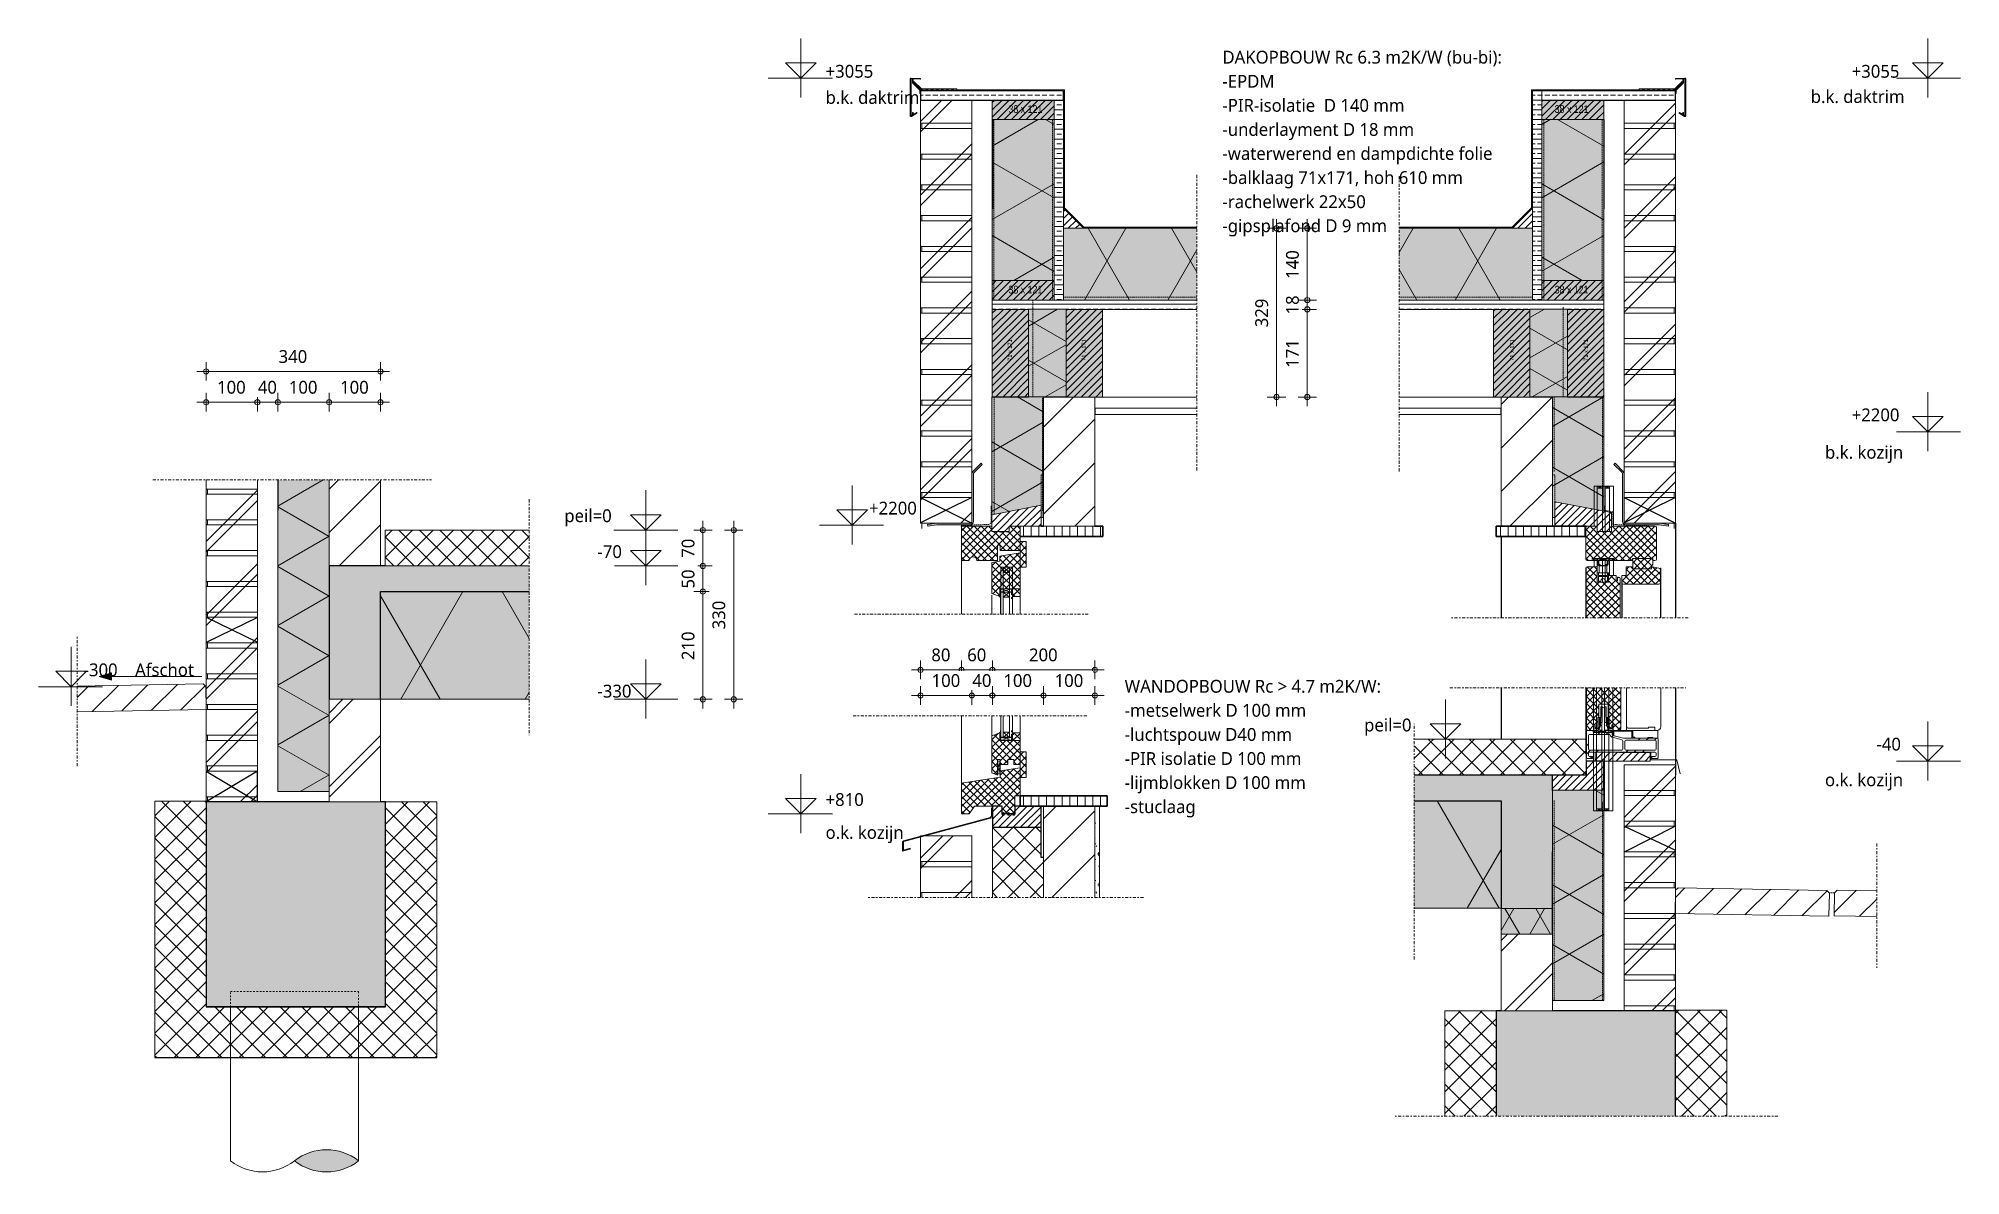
# Model space of a CAD drawing. Header units: millimetres. Extents: x 643 to 4393, y 1314 to 3532.
import ezdxf

# ---------------------------------------------------------------- set-up
doc = ezdxf.new("R2010")
doc.units = ezdxf.units.MM
for name, pattern in [('Dash', [6.35, 3.175, -3.175]), ('MV_center', [15, 6, -3, 3, -3]), ('MV_hidden', [3.75, 2.5, -1.25])]:
    doc.linetypes.add(name, pattern=pattern)
for name, color, linetype, lineweight in [('A-ANNO-DIMS', 211, 'Continuous', 13), ('A-ANNO-DIMS-10', 211, 'Continuous', 13), ('A-ANNO-NOTE', 131, 'Continuous', 18), ('A-DETL', 90, 'Continuous', 13), ('A-DETL-GENF', 92, 'Continuous', 18), ('A-DETL-GENF-HDLN', 1, 'Dash', 18), ('A-DETL-MEDM', 33, 'Continuous', 18), ('A-DETL-THIN', 151, 'Continuous', 18), ('G-ANNO-TEXT', 231, 'Continuous', 13)]:
    doc.layers.add(name, color=color, linetype=linetype, lineweight=lineweight)
doc.styles.add('Segoe UI', font='segoeui.ttf', dxfattribs={"height": 25})
doc.styles.add('Segoe UI_B', font='segoeui.ttf', dxfattribs={"height": 25})
doc.styles.add('Swis721 Cn BT', font='swissc.ttf', dxfattribs={"height": 8})
doc.styles.add('Swis721 Cn BT_1', font='swissc.ttf', dxfattribs={"height": 15})
doc.dimstyles.new('2_5_mm', dxfattribs={"dimscale": 304.8, "dimtxt": 26.184099, "dimasz": 0.032808, "dimexe": 0.059055, "dimexo": 0.0625, "dimgap": 0.029528, "dimtad": 1, "dimdec": 0, "dimzin": 0, "dimdsep": 46, "dimtxsty": 'Segoe UI', "dimblk1": 'DOTBLANK', "dimblk2": 'DOTBLANK', "dimsah": 1, "dimcen": 0.09, "dimdle": 0.059055, "dimazin": 0, "dimtfac": 1, "dimtdec": 4, "dimtix": 1, "dimtmove": 0, "dimatfit": 3, "dimfxl": 0.059055, "dimfxlon": 1, "dimtvp": 1, "dimtfill": 1, "dimtolj": 1, "dimtzin": 0, "dimarcsym": 2})
pattern_1 = [(45, (0, 0), (-19.99698, 19.99698), []), (135, (0, 0), (-19.99698, -19.99698), [])]
pattern_2 = [(0, (0, 0), (0, 18.952), []), (0, (0, 9.476), (0, 18.952), [9.476, -4.738])]
pattern_3 = [(45, (0, 0), (-7.071068, 7.071068), [])]
pattern_4 = [(90, (0, 0), (-15, 9e-16), [])]
pattern_5 = [(45, (0, 0), (-71.842, 71.842), []), (45, (20.32, 0), (-71.842, 71.842), [])]
pattern_6 = [(45, (0, 0), (-7.071068, 7.071068), []), (135, (0, 0), (-7.071068, -7.071068), [])]
pattern_7 = [(45, (0, 0), (-42.4264, 42.4264), [])]
pattern_8 = [(45, (0, 0), (-21.2132, 21.2132), []), (135, (0, 0), (-21.2132, -21.2132), [])]
pattern_9 = [(45, (0, 0), (-28.28427, 28.28427), [])]
pattern_10 = [(300, (0, 0), (-87.295, -50.4), []), (240, (0, 0), (-87.295, 50.4), [])]

msp = doc.modelspace()

# ---------------------------------------------------------------- texts
at = {"layer": 'A-ANNO-NOTE', "lineweight": 13, "char_height": 15, "width": 76.962, "attachment_point": 1, "style": 'Swis721 Cn BT_1'}
for insert in [(2535.6, 3401.4), (3601, 3401.4), (2535.6, 3049.3), (3601, 3049.3)]:
    msp.add_mtext('38 x 121', dxfattribs=dict(at, insert=insert))
at = {"layer": 'A-ANNO-NOTE', "lineweight": 13, "char_height": 8, "width": 43.291, "attachment_point": 1, "rotation": 90, "style": 'Swis721 Cn BT'}
for insert in [(2534.3, 2903), (2678.3, 2903), (3513.7, 2903), (3657.7, 2903)]:
    msp.add_mtext('71 x 171', dxfattribs=dict(at, insert=insert))
at = {"layer": 'G-ANNO-TEXT', "color": 7, "char_height": 25, "attachment_point": 1}
for s, insert, width, style in [('DAKOPBOUW Rc 6.3 m2K/W (bu-bi):', (2952.9, 3507.6), 736.751, 'Segoe UI_B'), ('+3055', (2178.8, 3480.1), 121.856, 'Segoe UI'), ('-EPDM', (2952.9, 3460.7), 130.675, 'Segoe UI'), ('+3055', (4180.4, 3480.1), 121.856, 'Segoe UI'), ('b.k. daktrim', (2178.8, 3429.1), 218.861, 'Segoe UI'), ('-PIR-isolatie  D 140 mm', (2952.9, 3413.7), 448.143, 'Segoe UI'), ('b.k. daktrim', (4100.5, 3430.8), 218.861, 'Segoe UI'), ('-underlayment D 18 mm', (2952.9, 3366.7), 463.375, 'Segoe UI'), ('-waterwerend en dampdichte folie', (2952.9, 3319.8), 646.962, 'Segoe UI'), ('-balklaag 71x171, hoh 610 mm', (2952.9, 3272.8), 582.025, 'Segoe UI'), ('-rachelwerk 22x50', (2952.9, 3225.8), 341.519, 'Segoe UI'), ('-gipsplafond D 9 mm', (2952.9, 3178.9), 401.645, 'Segoe UI'), ('+2200', (4180.4, 2810.1), 121.856, 'Segoe UI'), ('b.k. kozijn ', (4128.3, 2737.1), 185.19, 'Segoe UI'), ('+2200', (2263.7, 2628.3), 121.856, 'Segoe UI'), ('peil=0', (1669.2, 2613.4), 120.253, 'Segoe UI'), ('-70', (1733.8, 2543.4), 63.333, 'Segoe UI'), ('-300', (731.5, 2312.9), 86.582, 'Segoe UI'), ('-330', (1733.8, 2271.4), 86.582, 'Segoe UI'), ('WANDOPBOUW Rc > 4.7 m2K/W:', (2762.2, 2280.8), 675.823, 'Segoe UI_B'), ('-metselwerk D 100 mm', (2762.2, 2233.9), 438.523, 'Segoe UI'), ('-luchtspouw D40 mm', (2762.2, 2186.9), 404.852, 'Segoe UI'), ('peil=0', (3229.3, 2205.3), 120.253, 'Segoe UI'), ('-PIR isolatie D 100 mm ', (2762.2, 2139.9), 443.333, 'Segoe UI'), ('-40', (4228.7, 2168), 63.333, 'Segoe UI'), ('o.k. kozijn', (4128.3, 2098.4), 185.19, 'Segoe UI'), ('-lijmblokken D 100 mm', (2762.2, 2093), 442.531, 'Segoe UI'), ('+810', (2178.8, 2059.9), 98.608, 'Segoe UI'), ('-stuclaag', (2762.2, 2046), 170.759, 'Segoe UI'), ('o.k. kozijn', (2178.8, 1995.8), 185.19, 'Segoe UI')]:
    msp.add_mtext(s, dxfattribs=dict(at, insert=insert, width=width, style=style))
at = {"layer": 'G-ANNO-TEXT', "color": 39, "insert": (831.9, 2312.9), "char_height": 25, "width": 141.097, "attachment_point": 1, "style": 'Segoe UI'}
msp.add_mtext('Afschot', dxfattribs=at)

# ---------------------------------------------------------------- blocks, each defined once
blk = doc.blocks.new('42_isolatie - Type 1-5081206-Drafting 1')
at = {"layer": 'A-DETL-GENF'}
blk.add_hatch(color=256, dxfattribs=at).paths.add_polyline_path([(0.3, 0.8), (608.3, 0.8), (608.3, 100.8), (0.3, 100.8), (0.3, 52.5)])
at = {"layer": 'A-DETL-GENF', "lineweight": 13}
h = blk.add_hatch(dxfattribs=at)
h.set_pattern_fill('FP_1', color=256, style=0, pattern_type=2)
h.set_pattern_definition([(60, (0, 0), (-87.295, 50.4), []), (120, (0, 0), (-87.295, -50.4), [])])
h.paths.add_polyline_path([(0.3, 0.8), (608.3, 0.8), (608.3, 100.8), (0.3, 100.8), (0.3, 52.5)])
at = {"layer": 'A-DETL-GENF'}
for p, q in [((608.3, 100.8), (0.3, 100.8)), ((0.3, 100.8), (0.3, 0.8)), ((608.3, 100.8), (0.3, 100.8)), ((0.3, 100.8), (0.3, 0.8)), ((0.3, 0.8), (180.3, 0.8)), ((180.3, 0.8), (390.3, 0.8)), ((390.3, 0.8), (608.3, 0.8))]:
    blk.add_line(p, q, dxfattribs=at)
blk = doc.blocks.new('42_isolatie - Type 1-5081181-Drafting 1')
at = {"layer": 'A-DETL-GENF'}
blk.add_hatch(color=256, dxfattribs=at).paths.add_polyline_path([(297.3, -0.8), (37.3, -0.8), (37.3, -140.8), (297.3, -140.8)])
at = {"layer": 'A-DETL-GENF', "lineweight": 13}
h = blk.add_hatch(dxfattribs=at)
h.set_pattern_fill('FP_4', color=256, style=0, pattern_type=2)
h.set_pattern_definition([(300, (-857.8, -704), (-121.936, -70.4), []), (240, (-857.8, -704), (-121.936, 70.4), [])])
h.paths.add_polyline_path([(297.3, -0.8), (37.3, -0.8), (37.3, -140.8), (297.3, -140.8)])
at = {"layer": 'A-DETL-GENF'}
for p, q in [((297.3, -0.8), (37.3, -0.8)), ((297.3, -0.8), (37.3, -0.8)), ((315.3, -140.8), (315.3, -0.8)), ((37.3, -140.8), (258.3, -140.8)), ((37.3, -140.8), (258.3, -140.8)), ((258.3, -140.8), (297.3, -140.8))]:
    blk.add_line(p, q, dxfattribs=at)
blk = doc.blocks.new('NLRS_00_DI_hout_rechthoekig1 - Vuren 71x171-5078764-Drafting 1')
at = {"layer": 'A-DETL-GENF', "lineweight": 13}
blk.add_hatch(color=256, dxfattribs=at).paths.add_polyline_path([(0, 0), (0, -71), (171, -71), (171, 0), (139, 0)])
at = {"layer": 'A-DETL-MEDM', "lineweight": 13}
h = blk.add_hatch(dxfattribs=at)
h.set_pattern_fill('FP_5', color=256, style=0, pattern_type=2)
h.set_pattern_definition([(315, (-2832.437, 2503.944), (7.071068, 7.071068), [])])
h.paths.add_polyline_path([(0, 0), (0, -71), (171, -71), (171, 0), (139, 0)])
at = {"layer": 'A-DETL-MEDM'}
for p, q in [((0, 0), (171, 0)), ((0, -71), (0, 0)), ((171, 0), (171, -71)), ((171, 0), (171, -71)), ((171, 0), (171, -71)), ((171, -71), (0, -71)), ((171, -71), (0, -71))]:
    blk.add_line(p, q, dxfattribs=at)
blk = doc.blocks.new('42_isolatie - Type 1-5081182-Drafting 1')
at = {"layer": 'A-DETL-GENF'}
blk.add_hatch(color=256, dxfattribs=at).paths.add_polyline_path([(0.3, -0.8), (0.3, -73.8), (171.3, -73.8), (171.3, -0.8), (139.3, -0.8)])
at = {"layer": 'A-DETL-GENF', "lineweight": 13}
h = blk.add_hatch(dxfattribs=at)
h.set_pattern_fill('FP_6', color=256, style=0, pattern_type=2)
h.set_pattern_definition([(300, (32.3, -205.2), (-58.89, -34), []), (240, (32.3, -205.2), (-58.89, 34), [])])
h.paths.add_polyline_path([(0.3, -0.8), (0.3, -73.8), (171.3, -73.8), (171.3, -0.8), (139.3, -0.8)])
at = {"layer": 'A-DETL-GENF'}
for p, q in [((171.3, -0.8), (0.3, -0.8)), ((0.3, -0.8), (0.3, -29.1)), ((171.3, -0.8), (0.3, -0.8)), ((0.3, -0.8), (0.3, -29.1)), ((0.3, -29.1), (0.3, -30)), ((0.3, -29.1), (0.3, -30)), ((0.3, -30), (0.3, -73.8)), ((0.3, -30), (0.3, -73.8)), ((171.3, -73.8), (171.3, -0.8)), ((171.3, -73.8), (171.3, -0.8)), ((0.3, -73.8), (171.3, -73.8))]:
    blk.add_line(p, q, dxfattribs=at)
blk = doc.blocks.new('NLRS_00_DI_hout_rechthoekig1 - Vuren 71x171-V1-Drafting 1')
at = {"layer": 'A-DETL-GENF', "lineweight": 13}
blk.add_hatch(color=256, dxfattribs=at).paths.add_polyline_path([(0, 0), (0, -71), (171, -71), (171, 0), (139, 0)])
at = {"layer": 'A-DETL-MEDM', "lineweight": 13}
h = blk.add_hatch(dxfattribs=at)
h.set_pattern_fill('FP_7', color=256, style=0, pattern_type=2)
h.set_pattern_definition([(315, (-2832.437, 2647.944), (7.071068, 7.071068), [])])
h.paths.add_polyline_path([(0, 0), (0, -71), (171, -71), (171, 0), (139, 0)])
at = {"layer": 'A-DETL-MEDM'}
for p, q in [((0, 0), (171, 0)), ((0, -56.2), (0, 0)), ((171, 0), (171, -71)), ((171, 0), (171, -71)), ((171, 0), (171, -71)), ((0, -71), (0, -56.2)), ((171, -71), (0, -71)), ((171, -71), (0, -71))]:
    blk.add_line(p, q, dxfattribs=at)
blk = doc.blocks.new('NLRS_00_DI_hout_rechthoekig1 - SLS 38x121-5078792-Drafting 1')
at = {"layer": 'A-DETL-GENF', "lineweight": 13}
blk.add_hatch(color=256, dxfattribs=at).paths.add_polyline_path([(0, -38), (121, -38), (121, 0), (0, 0)])
at = {"layer": 'A-DETL-MEDM', "lineweight": 13}
h = blk.add_hatch(dxfattribs=at)
h.set_pattern_fill('FP_11', color=256, style=0, pattern_type=2)
h.set_pattern_definition([(45, (-2503.944, -3411.548), (-7.071068, 7.071068), [])])
h.paths.add_polyline_path([(0, -38), (121, -38), (121, 0), (0, 0)])
at = {"layer": 'A-DETL-MEDM'}
for p, q in [((0, -38), (0, 0)), ((121, 0), (121, -38)), ((121, 0), (121, -38)), ((121, 0), (121, -38)), ((121, -38), (0, -38)), ((121, -38), (0, -38))]:
    blk.add_line(p, q, dxfattribs=at)
blk = doc.blocks.new('NLRS_00_DI_hout_rechthoekig1 - SLS 38x121-V2-Drafting 1')
at = {"layer": 'A-DETL-GENF', "lineweight": 13}
blk.add_hatch(color=256, dxfattribs=at).paths.add_polyline_path([(0, -38), (121, -38), (121, 0), (0, 0)])
at = {"layer": 'A-DETL-MEDM', "lineweight": 13}
h = blk.add_hatch(dxfattribs=at)
h.set_pattern_fill('FP_12', color=256, style=0, pattern_type=2)
h.set_pattern_definition([(45, (-2503.944, -3059.437), (-7.071068, 7.071068), [])])
h.paths.add_polyline_path([(0, -38), (121, -38), (121, 0), (0, 0)])
at = {"layer": 'A-DETL-MEDM'}
for p, q in [((0, 0), (121, 0)), ((0, -38), (0, 0)), ((121, 0), (121, -38)), ((121, 0), (121, -38)), ((121, 0), (121, -38)), ((121, -38), (0, -38)), ((121, -38), (0, -38))]:
    blk.add_line(p, q, dxfattribs=at)
blk = doc.blocks.new('42_isolatie - Type 1-5081185-Drafting 1')
at = {"layer": 'A-DETL-GENF'}
blk.add_hatch(color=256, dxfattribs=at).paths.add_polyline_path([(0.3, -0.8), (0.3, -121.8), (314.4, -121.8), (314.4, -0.8)])
at = {"layer": 'A-DETL-GENF', "lineweight": 13}
h = blk.add_hatch(dxfattribs=at)
h.set_pattern_fill('FP_13', color=256, style=0, pattern_type=2)
h.set_pattern_definition([(300, (12.83, -244.8), (-107.387, -62), []), (240, (12.83, -244.8), (-107.387, 62), [])])
h.paths.add_polyline_path([(0.3, -0.8), (0.3, -121.8), (314.4, -121.8), (314.4, -0.8)])
at = {"layer": 'A-DETL-GENF'}
for p, q in [((314.4, -0.8), (0.3, -0.8)), ((0.3, -0.8), (0.3, -121.8)), ((314.4, -0.8), (0.3, -0.8)), ((0.3, -0.8), (0.3, -121.8)), ((314.4, -121.8), (314.4, -0.8)), ((314.4, -121.8), (314.4, -0.8)), ((0.3, -121.8), (314.4, -121.8))]:
    blk.add_line(p, q, dxfattribs=at)
blk = doc.blocks.new('NLRS_27_DI_DET_compri_daktrim_CA654A1 - Type 1-5070354-Drafting 1')
at = {"layer": 'A-DETL-GENF', "lineweight": 13}
for p, q in [((-20, -48.5), (-20, 23.5)), ((-18.4, 25), (-0.8, 24.1)), ((-15.9, 23.3), (-18.4, 23.4)), ((-18.4, 23.4), (-18.4, -47.5)), ((-15.9, 16.3), (-15.9, 23.3)), ((-15.6, 15.6), (-1.5, 1.5)), ((-14.3, 16.6), (-14.3, 23.2)), ((-14.3, 23.2), (-0.8, 22.5)), ((0.3, 2), (-14.3, 16.6)), ((-1.5, 1.5), (-1.5, -4.3)), ((4.7, 2), (0.3, 2)), ((10, 1.6), (5, 1.6)), ((14.7, 2), (10.3, 2)), ((20, 1.6), (15, 1.6)), ((24.7, 2), (20.3, 2)), ((30, 1.6), (25, 1.6)), ((34.7, 2), (30.3, 2)), ((40, 1.6), (35, 1.6)), ((44.7, 2), (40.3, 2)), ((50, 1.6), (45, 1.6)), ((54.7, 2), (50.3, 2)), ((60, 1.6), (55, 1.6)), ((64.7, 2), (60.3, 2)), ((69.6, 1), (65, 1.6)), ((-17.8, -49.8), (-7.4, -43.8)), ((-17.6, -47.9), (-15.9, -46.9)), ((-15.9, -46.9), (-15.9, -42.8)), ((-14.3, -42.8), (-14.3, -44.2)), ((-12.8, -45.1), (-8.2, -42.4))]:
    blk.add_line(p, q, dxfattribs=at)
for centre, radius, start, end in [((-18.5, 23.5), 1.5, 87, 180), ((-14.9, 16.3), 1, 180, 225), ((-0.8, 23.3), 0.8, 360, 87), ((-0.8, 23.3), 0.8, 267, 0), ((4.7, 1.7), 0.3, 340.5288, 90), ((10.3, 1.7), 0.3, 90, 199.4712), ((14.7, 1.7), 0.3, 340.5288, 90), ((20.3, 1.7), 0.3, 90, 199.4712), ((24.7, 1.7), 0.3, 340.5288, 90), ((30.3, 1.7), 0.3, 90, 199.4712), ((34.7, 1.7), 0.3, 340.5288, 90), ((40.3, 1.7), 0.3, 90, 199.4712), ((44.7, 1.7), 0.3, 340.5288, 90), ((50.3, 1.7), 0.3, 90, 199.4712), ((54.7, 1.7), 0.3, 340.5288, 90), ((60.3, 1.7), 0.3, 90, 199.4712), ((64.7, 1.7), 0.3, 340.9679, 90), ((69.5, 0.5), 0.5, 270, 82.4599), ((-0.7, -4.3), 0.75, 180, 270), ((-0.7, -4.3), 0.75, 270, 0), ((-18.5, -48.5), 1.5, 180, 300), ((-17.9, -47.5), 0.5, 180, 300), ((-15.1, -42.8), 0.8, 90, 180), ((-15.1, -42.8), 0.8, 360, 90), ((-13.3, -44.2), 1, 180, 300), ((-7.8, -43.1), 0.8, 360, 120), ((-7.8, -43.1), 0.8, 300, 0)]:
    blk.add_arc(centre, radius, start, end, dxfattribs=at)
blk = doc.blocks.new('31 dubbel_glas - Type 1-3439601-Drafting 1')
at = {"layer": 'A-DETL-GENF', "lineweight": 13}
for p, q in [((0, 0), (0, 21)), ((0, 17), (43.3, 17)), ((0, 5), (10, 17)), ((0, 17), (10, 5)), ((43.3, 5), (0, 5)), ((5.6, 23), (43.3, 23)), ((43.3, 0), (6.8, 0)), ((10, 17), (10, 5))]:
    blk.add_line(p, q, dxfattribs=at)
blk = doc.blocks.new('NLRS_33_DI_sparing - Type 1-5081186-Drafting 1')
at = {"layer": 'A-DETL-GENF'}
for p, q in [((0, 6.4), (21, 6.4)), ((0, 3.2), (0, 6.4)), ((0, 6.4), (21, 0)), ((21, 6.4), (0, 0)), ((21, 0), (0, 0)), ((21, 6.4), (21, 4.8))]:
    blk.add_line(p, q, dxfattribs=at)
blk = doc.blocks.new('41 roval toscaan1 - Type 1-5081187-Drafting 1')
at = {"layer": 'A-DETL-GENF'}
blk.add_hatch(color=256, dxfattribs=at).paths.add_polyline_path([(0.4, -20), (15.4, -16), (15.4, -14.2), (2.2, -17.7), (2.2, -2.1), (2.9, -1.1), (174.7, 44.9), (175.4, 45.8), (175.4, 65.5), (174.4, 65.3), (173.7, 64.3), (173.7, 48.7), (171.4, 45.8), (1.9, 0.4), (0.4, -1.5)])
for p, q in [((171.4, 45.8), (1.9, 0.4)), ((2.9, -1.1), (174.7, 44.9)), ((173.7, 48.7), (171.4, 45.8)), ((174.4, 65.3), (173.7, 64.3)), ((173.7, 64.3), (173.7, 48.7)), ((175.4, 65.5), (174.4, 65.3)), ((174.7, 44.9), (175.4, 45.8)), ((1.9, 0.4), (0.4, -1.5)), ((0.4, -1.5), (0.4, -20)), ((0.4, -20), (15.4, -16)), ((2.2, -2.1), (2.9, -1.1)), ((2.2, -17.7), (2.2, -2.1)), ((15.4, -14.2), (2.2, -17.7)), ((15.4, -16), (15.4, -14.2))]:
    blk.add_line(p, q, dxfattribs=at)
blk = doc.blocks.new('00_maskeer1 - Type 1-5073888-Drafting 1')
at = {"layer": 'A-DETL-GENF', "linetype": 'MV_center'}
blk.add_line((-100, 0), (478, 0), dxfattribs=at)
blk = doc.blocks.new('31 dubbel_glas - Type 1-3439612-Drafting 1')
at = {"layer": 'A-DETL-GENF', "lineweight": 13}
for p, q in [((0, 23), (91.7, 23)), ((0, 0), (0, 23)), ((0, 17), (91.7, 17)), ((0, 5), (10, 17)), ((0, 17), (10, 5)), ((91.7, 5), (0, 5)), ((91.7, 0), (0, 0)), ((10, 17), (10, 5)), ((289.6, 23), (326.1, 23)), ((289.6, 17), (331.8, 17)), ((331.8, 5), (289.6, 5)), ((324.9, 0), (289.6, 0)), ((321.8, 5), (321.8, 17)), ((321.8, 17), (331.8, 5)), ((321.8, 5), (331.8, 17)), ((331.8, 21), (331.8, 0))]:
    blk.add_line(p, q, dxfattribs=at)
blk = doc.blocks.new('NLRS_33_DI_sparing - Type 1-V3-Drafting 1')
at = {"layer": 'A-DETL-GENF'}
for p, q in [((0, 6.4), (21, 6.4)), ((0, 6.4), (21, 0)), ((21, 6.4), (0, 0)), ((0, 0), (0, 3.2)), ((21, 0), (0, 0)), ((21, 2.6), (21, 0))]:
    blk.add_line(p, q, dxfattribs=at)
blk = doc.blocks.new('Repeating Detail - 00 g lijmbolletje s e-349024-Drafting 1')
at = {"layer": 'A-DETL-GENF'}
for points in [[(-25, 2.5), (-25.6, 2.4), (-26.3, 2.2), (-26.8, 1.8), (-27.2, 1.2), (-27.3, 0.8), (-22.6, 0.8), (-22.8, 1.2), (-23.2, 1.8), (-23.8, 2.2), (-24.4, 2.4)], [(-12.5, 2.5), (-13.1, 2.4), (-13.8, 2.2), (-14.3, 1.8), (-14.7, 1.2), (-14.8, 0.8), (-10.1, 0.8), (-10.3, 1.2), (-10.7, 1.8), (-11.3, 2.2), (-11.9, 2.4)], [(0, 2.5), (-0.6, 2.4), (-1.3, 2.2), (-1.8, 1.8), (-2.2, 1.2), (-2.3, 0.8), (2.4, 0.8), (2.2, 1.2), (1.8, 1.8), (1.2, 2.2), (0.6, 2.4)]]:
    blk.add_hatch(color=256, dxfattribs=at).paths.add_polyline_path(points)
for centre in [(-25, 0), (-12.5, 0), (0, 0)]:
    blk.add_arc(centre, 2.5, 17.8271, 162.1729, dxfattribs=at)
blk = doc.blocks.new('Repeating Detail - 00 g lijmbolletje s e-V4-Drafting 1')
at = {"layer": 'A-DETL-GENF'}
for points in [[(-20, 2.5), (-20.6, 2.4), (-21.3, 2.2), (-21.8, 1.8), (-22.2, 1.2), (-22.4, 0.6), (-22.5, 0), (-22.4, -0.6), (-22.2, -1.3), (-21.8, -1.8), (-21.3, -2.2), (-20.6, -2.4), (-20, -2.5), (-19.4, -2.4), (-18.8, -2.2), (-18.2, -1.8), (-17.8, -1.3), (-17.6, -0.6), (-17.5, 0), (-17.6, 0.6), (-17.8, 1.2), (-18.2, 1.8), (-18.8, 2.2), (-19.4, 2.4)], [(-10, 2.5), (-10.6, 2.4), (-11.4, 2.1), (-11.8, 1.8), (-12.2, 1.2), (-12.4, 0.6), (-12.5, 0), (-12.4, -0.6), (-12.2, -1.3), (-11.8, -1.8), (-11.3, -2.2), (-10.6, -2.4), (-10, -2.5), (-9.4, -2.4), (-8.8, -2.2), (-8.2, -1.8), (-7.8, -1.3), (-7.6, -0.6), (-7.5, 0), (-7.6, 0.6), (-7.8, 1.2), (-8.2, 1.8), (-8.8, 2.2), (-9.4, 2.4)], [(0, 2.5), (-0.6, 2.4), (-1.4, 2.1), (-1.8, 1.8), (-2.2, 1.2), (-2.4, 0.6), (-2.5, 0), (-2.4, -0.6), (-2.2, -1.3), (-1.8, -1.8), (-1.3, -2.2), (-0.6, -2.4), (0, -2.5), (0.6, -2.4), (1.2, -2.2), (1.8, -1.8), (2.2, -1.3), (2.4, -0.6), (2.5, 0), (2.4, 0.6), (2.2, 1.2), (1.8, 1.8), (1.2, 2.2), (0.6, 2.4)]]:
    blk.add_hatch(color=256, dxfattribs=at).paths.add_polyline_path(points)
for centre, start, end in [((-20, 0), 360, 180), ((-20, 0), 180, 360), ((-10, 0), 360, 180), ((-10, 0), 180, 360), ((0, 0), 360, 180), ((0, 0), 180, 360)]:
    blk.add_arc(centre, 2.5, start, end, dxfattribs=at)
blk = doc.blocks.new('NLRS_00_DI_maskeer - Type 1-5081183-Drafting 1')
at = {"layer": 'A-DETL-GENF', "linetype": 'MV_center'}
blk.add_line((359, 0), (-100, 0), dxfattribs=at)
blk = doc.blocks.new('NLRS_00_DI_maskeer - Type 1-5081184-Drafting 1')
at = {"layer": 'A-DETL-GENF', "linetype": 'MV_center'}
blk.add_line((-100, 0), (359, 0), dxfattribs=at)
blk = doc.blocks.new('42_isolatie - Type 1-5081190-Drafting 1')
at = {"layer": 'A-DETL-GENF'}
blk.add_hatch(color=256, dxfattribs=at).paths.add_polyline_path([(297.3, 0.8), (297.3, 140.8), (37.3, 140.8), (37.3, 0.8)])
at = {"layer": 'A-DETL-GENF', "lineweight": 13}
h = blk.add_hatch(dxfattribs=at)
h.set_pattern_fill('FP_18', color=256, style=0, pattern_type=2)
h.set_pattern_definition([(60, (-857.8, 704), (-121.936, 70.4), []), (120, (-857.8, 704), (-121.936, -70.4), [])])
h.paths.add_polyline_path([(297.3, 0.8), (297.3, 140.8), (37.3, 140.8), (37.3, 0.8)])
at = {"layer": 'A-DETL-GENF'}
for p, q in [((258.3, 140.8), (37.3, 140.8)), ((258.3, 140.8), (37.3, 140.8)), ((297.3, 140.8), (258.3, 140.8)), ((315.3, 0.8), (315.3, 140.8)), ((37.3, 0.8), (297.3, 0.8)), ((37.3, 0.8), (297.3, 0.8))]:
    blk.add_line(p, q, dxfattribs=at)
blk = doc.blocks.new('NLRS_00_DI_hout_rechthoekig1 - Vuren 71x171-5081191-Drafting 1')
at = {"layer": 'A-DETL-GENF', "lineweight": 13}
blk.add_hatch(color=256, dxfattribs=at).paths.add_polyline_path([(0, 0), (171, 0), (171, 71), (0, 71), (0, 0.2)])
at = {"layer": 'A-DETL-MEDM', "lineweight": 13}
h = blk.add_hatch(dxfattribs=at)
h.set_pattern_fill('FP_19', color=256, style=0, pattern_type=2)
h.set_pattern_definition([(315, (-2832.437, 3696.807), (7.071068, 7.071068), [])])
h.paths.add_polyline_path([(0, 0), (171, 0), (171, 71), (0, 71), (0, 0.2)])
at = {"layer": 'A-DETL-MEDM'}
for p, q in [((171, 71), (0, 71)), ((0, 71), (0, 0.2)), ((171, 71), (0, 71)), ((171, 0), (171, 71)), ((171, 0), (171, 71)), ((171, 0), (171, 71)), ((0, 0.2), (0, 0)), ((0, 0), (171, 0))]:
    blk.add_line(p, q, dxfattribs=at)
blk = doc.blocks.new('42_isolatie - Type 1-5081192-Drafting 1')
at = {"layer": 'A-DETL-GENF'}
blk.add_hatch(color=256, dxfattribs=at).paths.add_polyline_path([(0.3, 0.8), (171.3, 0.8), (171.3, 73.8), (0.3, 73.8), (0.3, 30)])
at = {"layer": 'A-DETL-GENF', "lineweight": 13}
h = blk.add_hatch(dxfattribs=at)
h.set_pattern_fill('FP_20', color=256, style=0, pattern_type=2)
h.set_pattern_definition([(60, (32.3, 205.2), (-58.89, 34), []), (120, (32.3, 205.2), (-58.89, -34), [])])
h.paths.add_polyline_path([(0.3, 0.8), (171.3, 0.8), (171.3, 73.8), (0.3, 73.8), (0.3, 30)])
at = {"layer": 'A-DETL-GENF'}
for p, q in [((171.3, 73.8), (0.3, 73.8)), ((0.3, 73.8), (0.3, 30)), ((0.3, 73.8), (0.3, 30)), ((171.3, 0.8), (171.3, 73.8)), ((171.3, 0.8), (171.3, 73.8)), ((0.3, 30), (0.3, 0.8)), ((0.3, 30), (0.3, 0.8)), ((0.3, 0.8), (171.3, 0.8)), ((0.3, 0.8), (171.3, 0.8))]:
    blk.add_line(p, q, dxfattribs=at)
blk = doc.blocks.new('NLRS_00_DI_hout_rechthoekig1 - Vuren 71x171-V5-Drafting 1')
at = {"layer": 'A-DETL-GENF', "lineweight": 13}
blk.add_hatch(color=256, dxfattribs=at).paths.add_polyline_path([(0, 0), (171, 0), (171, 71), (0, 71), (0, 56.2)])
at = {"layer": 'A-DETL-MEDM', "lineweight": 13}
h = blk.add_hatch(dxfattribs=at)
h.set_pattern_fill('FP_21', color=256, style=0, pattern_type=2)
h.set_pattern_definition([(315, (-2832.437, 3552.807), (7.071068, 7.071068), [])])
h.paths.add_polyline_path([(0, 0), (171, 0), (171, 71), (0, 71), (0, 56.2)])
at = {"layer": 'A-DETL-MEDM'}
for p, q in [((171, 71), (0, 71)), ((0, 71), (0, 56.2)), ((171, 71), (0, 71)), ((0, 56.2), (0, 0)), ((171, 0), (171, 71)), ((171, 0), (171, 71)), ((171, 0), (171, 71)), ((0, 0), (171, 0))]:
    blk.add_line(p, q, dxfattribs=at)
blk = doc.blocks.new('NLRS_00_DI_hout_rechthoekig1 - SLS 38x121-5081195-Drafting 1')
at = {"layer": 'A-DETL-GENF', "lineweight": 13}
blk.add_hatch(color=256, dxfattribs=at).paths.add_polyline_path([(0, 38), (0, 0), (121, 0), (121, 38), (49.6, 38)])
at = {"layer": 'A-DETL-MEDM', "lineweight": 13}
h = blk.add_hatch(dxfattribs=at)
h.set_pattern_fill('FP_22', color=256, style=0, pattern_type=2)
h.set_pattern_definition([(225, (3696.807, 3411.548), (7.071068, -7.071068), [])])
h.paths.add_polyline_path([(0, 38), (0, 0), (121, 0), (121, 38), (49.6, 38)])
at = {"layer": 'A-DETL-MEDM'}
for p, q in [((121, 38), (0, 38)), ((0, 38), (0, 0)), ((121, 38), (0, 38)), ((0, 0), (121, 0))]:
    blk.add_line(p, q, dxfattribs=at)
blk = doc.blocks.new('NLRS_00_DI_hout_rechthoekig1 - SLS 38x121-V6-Drafting 1')
at = {"layer": 'A-DETL-GENF', "lineweight": 13}
blk.add_hatch(color=256, dxfattribs=at).paths.add_polyline_path([(0, 38), (0, 0), (121, 0), (121, 38), (49.6, 38)])
at = {"layer": 'A-DETL-MEDM', "lineweight": 13}
h = blk.add_hatch(dxfattribs=at)
h.set_pattern_fill('FP_23', color=256, style=0, pattern_type=2)
h.set_pattern_definition([(225, (3696.807, 3059.437), (7.071068, -7.071068), [])])
h.paths.add_polyline_path([(0, 38), (0, 0), (121, 0), (121, 38), (49.6, 38)])
at = {"layer": 'A-DETL-MEDM'}
for p, q in [((121, 38), (0, 38)), ((0, 38), (0, 0)), ((121, 38), (0, 38)), ((121, 0), (121, 38)), ((121, 0), (121, 38)), ((121, 0), (121, 38)), ((0, 0), (121, 0))]:
    blk.add_line(p, q, dxfattribs=at)
blk = doc.blocks.new('42_isolatie - Type 1-5081196-Drafting 1')
at = {"layer": 'A-DETL-GENF'}
blk.add_hatch(color=256, dxfattribs=at).paths.add_polyline_path([(0.3, 0.8), (314.4, 0.8), (314.4, 121.8), (0.3, 121.8), (0.3, 50.4)])
at = {"layer": 'A-DETL-GENF', "lineweight": 13}
h = blk.add_hatch(dxfattribs=at)
h.set_pattern_fill('FP_24', color=256, style=0, pattern_type=2)
h.set_pattern_definition([(60, (12.83, 244.8), (-107.387, 62), []), (120, (12.83, 244.8), (-107.387, -62), [])])
h.paths.add_polyline_path([(0.3, 0.8), (314.4, 0.8), (314.4, 121.8), (0.3, 121.8), (0.3, 50.4)])
at = {"layer": 'A-DETL-GENF'}
for p, q in [((314.4, 121.8), (0.3, 121.8)), ((0.3, 121.8), (0.3, 0.8)), ((0.3, 121.8), (0.3, 0.8)), ((314.4, 0.8), (314.4, 121.8)), ((314.4, 0.8), (314.4, 121.8)), ((0.3, 0.8), (314.4, 0.8)), ((0.3, 0.8), (314.4, 0.8))]:
    blk.add_line(p, q, dxfattribs=at)
blk = doc.blocks.new('NLRS_27_DI_DET_compri_daktrim_CA654A1 - Type 1-5073894-Drafting 1')
at = {"layer": 'A-DETL-GENF', "lineweight": 13}
for p, q in [((-20, 48.5), (-20, -23.5)), ((-18.4, -23.4), (-18.4, 47.5)), ((-17.8, 49.8), (-7.4, 43.8)), ((-17.6, 47.9), (-15.9, 46.9)), ((-15.9, 46.9), (-15.9, 42.8)), ((-14.3, 42.8), (-14.3, 44.2)), ((-12.8, 45.1), (-8.2, 42.4)), ((-1.5, -1.5), (-1.5, 4.3)), ((-15.9, -23.3), (-18.4, -23.4)), ((-18.4, -25), (-0.8, -24.1)), ((-15.9, -16.3), (-15.9, -23.3)), ((-15.6, -15.6), (-1.5, -1.5)), ((0.3, -2), (-14.3, -16.6)), ((-14.3, -16.6), (-14.3, -23.2)), ((-14.3, -23.2), (-0.8, -22.5)), ((4.7, -2), (0.3, -2)), ((10, -1.6), (5, -1.6)), ((14.7, -2), (10.3, -2)), ((20, -1.6), (15, -1.6)), ((24.7, -2), (20.3, -2)), ((30, -1.6), (25, -1.6)), ((34.7, -2), (30.3, -2)), ((40, -1.6), (35, -1.6)), ((44.7, -2), (40.3, -2)), ((50, -1.6), (45, -1.6)), ((54.7, -2), (50.3, -2)), ((60, -1.6), (55, -1.6)), ((64.7, -2), (60.3, -2)), ((69.6, -1), (65, -1.6))]:
    blk.add_line(p, q, dxfattribs=at)
for centre, radius, start, end in [((-18.5, 48.5), 1.5, 60, 180), ((-17.9, 47.5), 0.5, 60, 180), ((-15.1, 42.8), 0.8, 180, 270), ((-15.1, 42.8), 0.8, 270, 0), ((-13.3, 44.2), 1, 60, 180), ((-7.8, 43.1), 0.8, 240, 0), ((-7.8, 43.1), 0.8, 0, 60), ((-0.7, 4.3), 0.75, 90, 180), ((-0.7, 4.3), 0.75, 360, 90), ((-18.5, -23.5), 1.5, 180, 273), ((-14.9, -16.3), 1, 135, 180), ((-0.8, -23.3), 0.8, 0, 93), ((-0.8, -23.3), 0.8, 273, 0), ((4.7, -1.7), 0.3, 270, 19.4712), ((10.3, -1.7), 0.3, 160.5288, 270), ((14.7, -1.7), 0.3, 270, 19.4712), ((20.3, -1.7), 0.3, 160.5288, 270), ((24.7, -1.7), 0.3, 270, 19.4712), ((30.3, -1.7), 0.3, 160.5288, 270), ((34.7, -1.7), 0.3, 270, 19.4712), ((40.3, -1.7), 0.3, 160.5288, 270), ((44.7, -1.7), 0.3, 270, 19.4712), ((50.3, -1.7), 0.3, 160.5288, 270), ((54.7, -1.7), 0.3, 270, 19.4712), ((60.3, -1.7), 0.3, 160.5288, 270), ((64.7, -1.7), 0.3, 270, 19.0321), ((69.5, -0.5), 0.5, 277.5401, 90)]:
    blk.add_arc(centre, radius, start, end, dxfattribs=at)
blk = doc.blocks.new('00_maskeer1 - Type 1-5081189-Drafting 1')
at = {"layer": 'A-DETL-GENF', "linetype": 'MV_center'}
blk.add_line((478, 0), (-100, 0), dxfattribs=at)
blk = doc.blocks.new('42_isolatie - Type 1-5081197-Drafting 1')
at = {"layer": 'A-DETL-GENF'}
blk.add_hatch(color=256, dxfattribs=at).paths.add_polyline_path([(378.4, -210.8), (378.4, -1.3), (208.7, -1.3), (208.7, -210.8)])
at = {"layer": 'A-DETL-GENF', "lineweight": 13}
h = blk.add_hatch(dxfattribs=at)
h.set_pattern_fill('FP_25', color=256, style=0, pattern_type=2)
h.set_pattern_definition([(300, (-2115.81, -210.81), (-181.865, -105), []), (240, (-2115.81, -210.81), (-181.865, 105), [])])
h.paths.add_polyline_path([(378.4, -210.8), (378.4, -1.3), (208.7, -1.3), (208.7, -210.8)])
at = {"layer": 'A-DETL-GENF'}
blk.add_line((208.7, -210.8), (378.4, -210.8), dxfattribs=at)
blk.add_line((208.7, -210.8), (378.4, -210.8), dxfattribs=at)
blk = doc.blocks.new('00_maskeer1 - Type 1-5081188-Drafting 1')
at = {"layer": 'A-DETL-GENF', "linetype": 'MV_center'}
blk.add_line((-100, 0), (439, 0), dxfattribs=at)
blk = doc.blocks.new('NLRS_00_DI_maskeer - Type 1-5081199-Drafting 1')
at = {"layer": 'A-DETL-GENF', "linetype": 'MV_center'}
blk.add_line((-100, 0), (142.6, 0), dxfattribs=at)
blk = doc.blocks.new('42_isolatie - Type 1-5081201-Drafting 1')
at = {"layer": 'A-DETL-GENF'}
blk.add_hatch(color=256, dxfattribs=at).paths.add_polyline_path([(338.4, 210.8), (48, 210.8), (48, 0.8), (338.4, 0.8), (338.4, 184.1)])
at = {"layer": 'A-DETL-GENF', "lineweight": 13}
h = blk.add_hatch(dxfattribs=at)
h.set_pattern_fill('FP_27', color=256, style=0, pattern_type=2)
h.set_pattern_definition([(60, (-2115.81, 210.81), (-181.865, 105), []), (120, (-2115.81, 210.81), (-181.865, -105), [])])
h.paths.add_polyline_path([(338.4, 210.8), (48, 210.8), (48, 0.8), (338.4, 0.8), (338.4, 184.1)])
at = {"layer": 'A-DETL-GENF'}
for p, q in [((338.4, 210.8), (48, 210.8)), ((338.4, 210.8), (48, 210.8)), ((48, 0.8), (338.4, 0.8))]:
    blk.add_line(p, q, dxfattribs=at)
blk = doc.blocks.new('NLRS_17_DI_paal_aanzicht - Type 1-5078759-Drafting 1')
at = {"layer": 'A-DETL-GENF', "linetype": 'Dash'}
blk.add_hatch(color=256, dxfattribs=at).paths.add_polyline_path([(62.5, -321.5), (73.7, -320.9), (84.8, -319.1), (95.6, -316), (105.9, -311.8), (115.7, -306.4), (125, -300), (115.7, -293.6), (105.9, -288.2), (95.6, -284), (84.8, -280.9), (73.7, -279.1), (62.5, -278.5), (51.3, -279.1), (40.2, -280.9), (29.4, -284), (19.1, -288.2), (9.3, -293.6), (0, -300), (9.3, -306.4), (19.1, -311.8), (29.4, -316), (40.2, -319.1), (51.3, -320.9)])
at = {"layer": 'A-DETL-GENF'}
for p, q in [((-125, 0), (-125, -300)), ((125, -300), (125, 0))]:
    blk.add_line(p, q, dxfattribs=at)
for centre, radius, start, end in [((62.5, -379.9), 101.5, 51.9784, 128.0216), ((62.5, -379.9), 101.5, 51.9784, 128.0216), ((-62.5, -219.9), 101.6, 232.0292, 307.9708), ((62.5, -220.1), 101.5, 231.9784, 308.0216)]:
    blk.add_arc(centre, radius, start, end, dxfattribs=at)
at = {"layer": 'A-DETL-GENF-HDLN'}
for p, q in [((-125, 0), (-125, 30)), ((-125, 30), (125, 30)), ((125, 30), (125, 0))]:
    blk.add_line(p, q, dxfattribs=at)
blk = doc.blocks.new('NLRS_00_DI_maskeer - Type 1-5081202-Drafting 1')
at = {"layer": 'A-DETL-GENF', "linetype": 'MV_center'}
blk.add_line((155, 0), (-100, 0), dxfattribs=at)
blk = doc.blocks.new('00_maskeer1 - Type 1-5081203-Drafting 1')
at = {"layer": 'A-DETL-GENF', "linetype": 'MV_center'}
blk.add_line((-100, 0), (360, 0), dxfattribs=at)
blk = doc.blocks.new('Repeating Detail - Type 1 waalformaat 2-3430089-Drafting 1')
at = {"layer": 'A-DETL-GENF'}
for p, q in [((0, 600), (0, 628)), ((100, 610), (0, 610)), ((0, 600), (100, 600)), ((0, 540), (0, 600)), ((97.5, 600), (97.5, 610)), ((100, 628), (100, 610)), ((100, 600), (100, 550)), ((100, 550), (0, 550)), ((0, 540), (100, 540)), ((0, 480), (0, 540)), ((97.5, 540), (97.5, 550)), ((100, 540), (100, 490)), ((100, 490), (0, 490)), ((97.5, 480), (97.5, 490)), ((0, 480), (100, 480)), ((0, 420), (0, 480)), ((100, 480), (100, 430)), ((100, 430), (0, 430)), ((0, 420), (100, 420)), ((0, 360), (0, 420)), ((97.5, 420), (97.5, 430)), ((100, 420), (100, 370)), ((100, 370), (0, 370)), ((0, 360), (100, 360)), ((0, 300), (0, 360)), ((97.5, 360), (97.5, 370)), ((100, 360), (100, 310)), ((100, 310), (0, 310)), ((0, 300), (100, 300)), ((0, 240), (0, 300)), ((97.5, 300), (97.5, 310)), ((100, 300), (100, 250)), ((100, 250), (0, 250)), ((0, 240), (100, 240)), ((0, 180), (0, 240)), ((97.5, 240), (97.5, 250)), ((100, 240), (100, 190)), ((100, 190), (0, 190)), ((97.5, 180), (97.5, 190)), ((0, 180), (100, 180)), ((0, 120), (0, 180)), ((100, 180), (100, 130)), ((100, 130), (0, 130)), ((0, 120), (100, 120)), ((0, 60), (0, 120)), ((97.5, 120), (97.5, 130)), ((100, 120), (100, 70)), ((100, 70), (0, 70)), ((0, 60), (100, 60)), ((0, 0), (0, 60)), ((97.5, 60), (97.5, 70)), ((100, 60), (100, 10)), ((100, 10), (0, 10)), ((97.5, 0), (97.5, 10))]:
    blk.add_line(p, q, dxfattribs=at)
blk = doc.blocks.new('00_maskeer1 - Type 1-5081200-Drafting 1')
at = {"layer": 'A-DETL-GENF', "linetype": 'MV_center'}
blk.add_line((444, 0), (-100, 0), dxfattribs=at)
blk = doc.blocks.new('00_maskeer1 - Type 1-5081198-Drafting 1')
at = {"layer": 'A-DETL-GENF', "linetype": 'MV_center'}
blk.add_line((360, 0), (-100, 0), dxfattribs=at)
blk = doc.blocks.new('42_isolatie - Type 1-5081204-Drafting 1')
at = {"layer": 'A-DETL-GENF'}
blk.add_hatch(color=256, dxfattribs=at).paths.add_polyline_path([(0.3, -0.8), (0.3, -100.8), (410.3, -100.8), (410.3, -0.8), (129.8, -0.8)])
at = {"layer": 'A-DETL-GENF', "lineweight": 13}
h = blk.add_hatch(dxfattribs=at)
h.set_pattern_fill('FP_28', color=256, style=0, pattern_type=2)
h.set_pattern_definition(pattern_10)
h.paths.add_polyline_path([(0.3, -0.8), (0.3, -100.8), (410.3, -100.8), (410.3, -0.8), (129.8, -0.8)])
at = {"layer": 'A-DETL-GENF'}
for p, q in [((129.8, -0.8), (0.3, -0.8)), ((0.3, -0.8), (0.3, -100.8)), ((0.3, -0.8), (0.3, -100.8)), ((179.8, -0.8), (129.8, -0.8)), ((410.3, -0.8), (179.8, -0.8)), ((410.3, -0.8), (179.8, -0.8)), ((410.3, -100.8), (410.3, -0.8)), ((410.3, -100.8), (410.3, -0.8)), ((0.3, -100.8), (410.3, -100.8)), ((0.3, -100.8), (410.3, -100.8))]:
    blk.add_line(p, q, dxfattribs=at)
blk = doc.blocks.new('42_isolatie - Type 1-5081205-Drafting 1')
at = {"layer": 'A-DETL-GENF'}
blk.add_hatch(color=256, dxfattribs=at).paths.add_polyline_path([(100.3, 50.8), (0.3, 50.8), (0.3, 0.8), (100.3, 0.8)])
at = {"layer": 'A-DETL-GENF', "lineweight": 13}
h = blk.add_hatch(dxfattribs=at)
h.set_pattern_fill('FP_29', color=256, style=0, pattern_type=2)
h.set_pattern_definition([(60, (0, 0), (-45.033, 26), []), (120, (0, 0), (-45.033, -26), [])])
h.paths.add_polyline_path([(100.3, 50.8), (0.3, 50.8), (0.3, 0.8), (100.3, 0.8)])
at = {"layer": 'A-DETL-GENF'}
for p, q in [((100.3, 50.8), (0.3, 50.8)), ((0.3, 50.8), (0.3, 0.8)), ((0.3, 50.8), (0.3, 0.8)), ((100.3, 0.8), (100.3, 50.8)), ((100.3, 0.8), (100.3, 50.8)), ((0.3, 0.8), (100.3, 0.8)), ((0.3, 0.8), (100.3, 0.8))]:
    blk.add_line(p, q, dxfattribs=at)
blk = doc.blocks.new('Repeating Detail - Type 1 waalformaat 2-V7-Drafting 1')
at = {"layer": 'A-DETL-GENF'}
for p, q in [((0, 480), (100, 480)), ((0, 420), (0, 480)), ((100, 480), (100, 430)), ((100, 430), (0, 430)), ((0, 420), (100, 420)), ((0, 360), (0, 420)), ((97.5, 420), (97.5, 430)), ((100, 420), (100, 370)), ((100, 370), (0, 370)), ((0, 360), (100, 360)), ((0, 300), (0, 360)), ((97.5, 360), (97.5, 370)), ((100, 360), (100, 310)), ((100, 310), (0, 310)), ((0, 300), (100, 300)), ((0, 240), (0, 300)), ((97.5, 300), (97.5, 310)), ((100, 300), (100, 250)), ((100, 250), (0, 250)), ((0, 240), (100, 240)), ((0, 180), (0, 240)), ((97.5, 240), (97.5, 250)), ((100, 240), (100, 190)), ((100, 190), (0, 190)), ((97.5, 180), (97.5, 190)), ((0, 180), (100, 180)), ((0, 120), (0, 180)), ((100, 180), (100, 130)), ((100, 130), (0, 130)), ((0, 120), (100, 120)), ((0, 60), (0, 120)), ((97.5, 120), (97.5, 130)), ((100, 120), (100, 70)), ((100, 70), (0, 70)), ((0, 60), (100, 60)), ((0, 0), (0, 60)), ((97.5, 60), (97.5, 70)), ((100, 60), (100, 10)), ((100, 10), (0, 10)), ((97.5, 0), (97.5, 10))]:
    blk.add_line(p, q, dxfattribs=at)
blk = doc.blocks.new('Repeating Detail - Type 1 waalformaat 2-V8-Drafting 1')
at = {"layer": 'A-DETL-GENF'}
for p, q in [((0, 780), (0, 835.3)), ((100, 835.3), (100, 790)), ((100, 790), (0, 790)), ((97.5, 780), (97.5, 790)), ((0, 780), (100, 780)), ((0, 720), (0, 780)), ((100, 780), (100, 730)), ((100, 730), (0, 730)), ((0, 720), (100, 720)), ((0, 660), (0, 720)), ((97.5, 720), (97.5, 730)), ((100, 720), (100, 670)), ((100, 670), (0, 670)), ((0, 660), (100, 660)), ((0, 600), (0, 660)), ((97.5, 660), (97.5, 670)), ((100, 660), (100, 610)), ((100, 610), (0, 610)), ((0, 600), (100, 600)), ((0, 540), (0, 600)), ((97.5, 600), (97.5, 610)), ((100, 600), (100, 550)), ((100, 550), (0, 550)), ((0, 540), (100, 540)), ((0, 480), (0, 540)), ((97.5, 540), (97.5, 550)), ((100, 540), (100, 490)), ((100, 490), (0, 490)), ((97.5, 480), (97.5, 490)), ((0, 480), (100, 480)), ((0, 420), (0, 480)), ((100, 480), (100, 430)), ((100, 430), (0, 430)), ((0, 420), (100, 420)), ((0, 360), (0, 420)), ((97.5, 420), (97.5, 430)), ((100, 420), (100, 370)), ((100, 370), (0, 370)), ((0, 360), (100, 360)), ((0, 300), (0, 360)), ((97.5, 360), (97.5, 370)), ((100, 360), (100, 310)), ((100, 310), (0, 310)), ((0, 300), (100, 300)), ((0, 240), (0, 300)), ((97.5, 300), (97.5, 310)), ((100, 300), (100, 250)), ((100, 250), (0, 250)), ((0, 240), (100, 240)), ((0, 180), (0, 240)), ((97.5, 240), (97.5, 250)), ((100, 240), (100, 190)), ((100, 190), (0, 190)), ((97.5, 180), (97.5, 190)), ((0, 180), (100, 180)), ((0, 120), (0, 180)), ((100, 180), (100, 130)), ((100, 130), (0, 130)), ((0, 120), (100, 120)), ((0, 60), (0, 120)), ((97.5, 120), (97.5, 130)), ((100, 120), (100, 70)), ((100, 70), (0, 70)), ((0, 60), (100, 60)), ((0, 4.2), (0, 60)), ((97.5, 60), (97.5, 70)), ((100, 60), (100, 10)), ((100, 10), (0, 10)), ((97.5, 0), (97.5, 10))]:
    blk.add_line(p, q, dxfattribs=at)
blk = doc.blocks.new('Repeating Detail - Type 1 waalformaat 2-V9-Drafting 1')
at = {"layer": 'A-DETL-GENF'}
for p, q in [((0, 120), (100, 120)), ((0, 60), (0, 120)), ((100, 120), (100, 70)), ((100, 70), (0, 70)), ((0, 60), (100, 60)), ((0, 0), (0, 60)), ((97.5, 60), (97.5, 70)), ((100, 60), (100, 10)), ((100, 10), (0, 10)), ((97.5, 0), (97.5, 10))]:
    blk.add_line(p, q, dxfattribs=at)
blk = doc.blocks.new('Repeating Detail - Type 1 waalformaat 2-V10-Drafting 1')
at = {"layer": 'A-DETL-GENF'}
for p, q in [((0, 780), (0, 835.3)), ((100, 835.3), (100, 790)), ((100, 790), (0, 790)), ((97.5, 780), (97.5, 790)), ((0, 780), (100, 780)), ((0, 720), (0, 780)), ((100, 780), (100, 730)), ((100, 730), (0, 730)), ((0, 720), (100, 720)), ((0, 660), (0, 720)), ((97.5, 720), (97.5, 730)), ((100, 720), (100, 670)), ((100, 670), (0, 670)), ((0, 660), (100, 660)), ((0, 600), (0, 660)), ((97.5, 660), (97.5, 670)), ((100, 660), (100, 610)), ((100, 610), (0, 610)), ((0, 600), (100, 600)), ((0, 540), (0, 600)), ((97.5, 600), (97.5, 610)), ((100, 600), (100, 550)), ((100, 550), (0, 550)), ((0, 540), (100, 540)), ((0, 480), (0, 540)), ((97.5, 540), (97.5, 550)), ((100, 540), (100, 490)), ((100, 490), (0, 490)), ((97.5, 480), (97.5, 490)), ((0, 480), (100, 480)), ((0, 420), (0, 480)), ((100, 480), (100, 430)), ((100, 430), (0, 430)), ((0, 420), (100, 420)), ((0, 360), (0, 420)), ((97.5, 420), (97.5, 430)), ((100, 420), (100, 370)), ((100, 370), (0, 370)), ((0, 360), (100, 360)), ((0, 300), (0, 360)), ((97.5, 360), (97.5, 370)), ((100, 360), (100, 310)), ((100, 310), (0, 310)), ((0, 300), (100, 300)), ((0, 240), (0, 300)), ((97.5, 300), (97.5, 310)), ((100, 300), (100, 250)), ((100, 250), (0, 250)), ((0, 240), (100, 240)), ((0, 180), (0, 240)), ((97.5, 240), (97.5, 250)), ((100, 240), (100, 190)), ((100, 190), (0, 190)), ((97.5, 180), (97.5, 190)), ((0, 180), (100, 180)), ((0, 120), (0, 180)), ((100, 180), (100, 130)), ((100, 130), (0, 130)), ((0, 120), (100, 120)), ((0, 60), (0, 120)), ((97.5, 120), (97.5, 130)), ((100, 120), (100, 70)), ((100, 70), (0, 70)), ((0, 60), (100, 60)), ((0, 0), (0, 60)), ((97.5, 60), (97.5, 70)), ((100, 60), (100, 10)), ((100, 10), (0, 10)), ((97.5, 0), (97.5, 10))]:
    blk.add_line(p, q, dxfattribs=at)
blk = doc.blocks.new('42_isolatie - Type 1-5081207-Drafting 1')
at = {"layer": 'A-DETL-GENF'}
blk.add_hatch(color=256, dxfattribs=at).paths.add_polyline_path([(0.3, -5.8), (31.2, -5.8), (12.7, -100.8), (235.3, -100.8), (235.3, -0.8), (0.3, -0.8)])
at = {"layer": 'A-DETL-GENF', "lineweight": 13}
h = blk.add_hatch(dxfattribs=at)
h.set_pattern_fill('FP_28', color=256, style=0, pattern_type=2)
h.set_pattern_definition(pattern_10)
h.paths.add_polyline_path([(0.3, -0.8), (0.3, -5.8), (31.2, -5.8), (12.7, -100.8), (235.3, -100.8), (235.3, -0.8), (31.2, -0.8)])
at = {"layer": 'A-DETL-GENF'}
for p, q in [((235.3, -0.8), (0.3, -0.8)), ((0.3, -0.8), (0.3, -5.8)), ((235.3, -0.8), (0.3, -0.8)), ((0.3, -0.8), (0.3, -5.8)), ((235.3, -100.8), (235.3, -0.8)), ((235.3, -100.8), (235.3, -0.8)), ((12.7, -100.8), (235.3, -100.8)), ((12.7, -100.8), (235.3, -100.8))]:
    blk.add_line(p, q, dxfattribs=at)
blk = doc.blocks.new('42_isolatie - Type 1-V11-Drafting 1')
at = {"layer": 'A-DETL-GENF'}
blk.add_hatch(color=256, dxfattribs=at).paths.add_polyline_path([(0.3, -96.7), (0.3, -100.8), (235.3, -100.8), (235.3, -0.8), (5.6, -0.8), (24.3, -96.7), (23.4, -96.7)])
at = {"layer": 'A-DETL-GENF', "lineweight": 13}
h = blk.add_hatch(dxfattribs=at)
h.set_pattern_fill('FP_28', color=256, style=0, pattern_type=2)
h.set_pattern_definition(pattern_10)
h.paths.add_polyline_path([(0.3, -96.7), (0.3, -100.8), (235.3, -100.8), (235.3, -0.8), (5.6, -0.8), (24.3, -96.7), (23.4, -96.7)])
at = {"layer": 'A-DETL-GENF'}
for p, q in [((235.3, -0.8), (5.6, -0.8)), ((235.3, -0.8), (5.6, -0.8)), ((235.3, -100.8), (235.3, -0.8)), ((235.3, -100.8), (235.3, -0.8)), ((0.3, -96.7), (0.3, -100.8)), ((0.3, -96.7), (0.3, -100.8)), ((0.3, -100.8), (235.3, -100.8)), ((0.3, -100.8), (235.3, -100.8))]:
    blk.add_line(p, q, dxfattribs=at)
blk = doc.blocks.new('31 driedubbel_glas - HR___-3205786-Drafting 1')
at = {"layer": 'A-DETL-GENF', "lineweight": 13}
for p, q in [((0, 38), (78, 38)), ((0, 30), (0, 38)), ((141, 38), (174, 38)), ((88, 30), (0, 30)), ((0, 21.5), (0, 30)), ((4, 21.5), (0, 30)), ((0, 21.5), (4, 30)), ((0, 21.5), (88, 21.5)), ((0, 0), (0, 21.5)), ((0, 16.5), (88, 16.5)), ((0, 6), (4, 16.5)), ((0, 16.5), (4, 6)), ((88, 6), (0, 6)), ((78, 0), (0, 0)), ((4, 21.5), (4, 30)), ((4, 16.5), (4, 6)), ((174, 30), (141, 30)), ((141, 21.5), (187, 21.5)), ((141, 16.5), (187, 16.5)), ((157, 6), (141, 6)), ((157, 0), (141, 0))]:
    blk.add_line(p, q, dxfattribs=at)
blk = doc.blocks.new('31 driedubbel_glas - HR___-3132306-Drafting 1')
at = {"layer": 'A-DETL-GENF', "lineweight": 13}
for p, q in [((0, 0), (0, -21.5)), ((239.8, 0), (0, 0)), ((239.8, -6), (0, -6)), ((0, -6), (4, -16.5)), ((0, -16.5), (4, -6)), ((0, -16.5), (239.8, -16.5)), ((0, -21.5), (239.8, -21.5)), ((0, -21.5), (0, -30)), ((4, -21.5), (0, -30)), ((0, -21.5), (4, -30)), ((0, -30), (0, -38)), ((239.8, -30), (0, -30)), ((4, -16.5), (4, -6)), ((4, -21.5), (4, -30)), ((0, -38), (239.8, -38))]:
    blk.add_line(p, q, dxfattribs=at)
blk = doc.blocks.new('NLRS_00_DI_maskeer - Type 1-5081208-Drafting 1')
at = {"layer": 'A-DETL-GENF', "linetype": 'MV_center'}
blk.add_line((650, 0), (-100, 0), dxfattribs=at)
blk = doc.blocks.new('NLRS_00_DI_maskeer - Type 1-5081194-Drafting 1')
at = {"layer": 'A-DETL-GENF', "linetype": 'MV_center'}
blk.add_line((365, 0), (-100, 0), dxfattribs=at)
blk = doc.blocks.new('00_maskeer1 - Type 1-5081193-Drafting 1')
at = {"layer": 'A-DETL-GENF', "linetype": 'MV_center'}
blk.add_line((-100, 0), (360, 0), dxfattribs=at)
blk = doc.blocks.new('NLRS_00_GA_pijl2 - Type 1-5078781-Drafting 1')
at = {"layer": 'A-ANNO-NOTE', "lineweight": 13}
blk.add_hatch(color=256, dxfattribs=at).paths.add_polyline_path([(-4.81, 0.7), (-2.38, 0), (-4.81, -0.7)])
at = {"layer": 'A-ANNO-NOTE'}
for p, q in [((-4.81, 0.7), (-4.81, -0.7)), ((-2.38, 0), (-4.81, 0.7)), ((-4.81, 0), (-22.43, 0)), ((-4.81, -0.7), (-2.38, 0))]:
    blk.add_line(p, q, dxfattribs=at)
blk = doc.blocks.new('DIMBLOCK1-Drafting 1')
at = {"layer": 'A-ANNO-DIMS-10'}
for p, q in [((1939.6, 2590.9), (1939.6, 2502.9)), ((1939.6, 2572.9), (1921.6, 2572.9)), ((1939.6, 2572.9), (1957.6, 2572.9)), ((1939.6, 2502.9), (1921.6, 2502.9)), ((1939.6, 2502.9), (1957.6, 2502.9))]:
    blk.add_line(p, q, dxfattribs=at)
for centre in [(1939.6, 2572.9), (1939.6, 2502.9)]:
    blk.add_circle(centre, 5, dxfattribs=at)
at = {"layer": 'A-ANNO-DIMS-10', "color": 0, "insert": (1898, 2518.9), "char_height": 25, "width": 45.703, "attachment_point": 1, "rotation": 90, "line_spacing_factor": 1.142579, "style": 'Segoe UI', "bg_fill": 3, "box_fill_scale": 1.25, "bg_fill_color": 9, "bg_fill_true_color": 13158600, "bg_fill_transparency": 0}
blk.add_mtext('70', dxfattribs=at)
blk = doc.blocks.new('_DotBlank')
at = {"color": 0, "linetype": 'ByBlock', "lineweight": -2}
blk.add_line((-0.5, 0), (-1, 0), dxfattribs=at)
blk.add_circle((0, 0), 0.5, dxfattribs=at)
blk = doc.blocks.new('DIMBLOCK2-Drafting 1')
at = {"layer": 'A-ANNO-DIMS-10'}
for p, q in [((1939.6, 2502.9), (1921.6, 2502.9)), ((1939.6, 2502.9), (1939.6, 2452.9)), ((1939.6, 2502.9), (1957.6, 2502.9)), ((1939.6, 2452.9), (1921.6, 2452.9)), ((1939.6, 2452.9), (1957.6, 2452.9))]:
    blk.add_line(p, q, dxfattribs=at)
for centre in [(1939.6, 2502.9), (1939.6, 2452.9)]:
    blk.add_circle(centre, 5, dxfattribs=at)
at = {"layer": 'A-ANNO-DIMS-10', "color": 0, "insert": (1898, 2458.9), "char_height": 25, "width": 45.703, "attachment_point": 1, "rotation": 90, "line_spacing_factor": 1.142579, "style": 'Segoe UI', "bg_fill": 3, "box_fill_scale": 1.25, "bg_fill_color": 9, "bg_fill_true_color": 13158600, "bg_fill_transparency": 0}
blk.add_mtext('50', dxfattribs=at)
blk = doc.blocks.new('DIMBLOCK3-Drafting 1')
at = {"layer": 'A-ANNO-DIMS-10'}
for p, q in [((1939.6, 2452.9), (1921.6, 2452.9)), ((1939.6, 2452.9), (1939.6, 2224.9)), ((1939.6, 2452.9), (1957.6, 2452.9)), ((1939.6, 2242.9), (1921.6, 2242.9)), ((1939.6, 2242.9), (1957.6, 2242.9))]:
    blk.add_line(p, q, dxfattribs=at)
for centre in [(1939.6, 2452.9), (1939.6, 2242.9)]:
    blk.add_circle(centre, 5, dxfattribs=at)
at = {"layer": 'A-ANNO-DIMS-10', "color": 0, "insert": (1898, 2319.3), "char_height": 25, "width": 68.555, "attachment_point": 1, "rotation": 90, "line_spacing_factor": 1.142579, "style": 'Segoe UI', "bg_fill": 3, "box_fill_scale": 1.25, "bg_fill_color": 9, "bg_fill_true_color": 13158600, "bg_fill_transparency": 0}
blk.add_mtext('210', dxfattribs=at)
blk = doc.blocks.new('DIMBLOCK4-Drafting 1')
at = {"layer": 'A-ANNO-DIMS-10'}
for p, q in [((1999.6, 2224.9), (1999.6, 2590.9)), ((1999.6, 2572.9), (1981.6, 2572.9)), ((1999.6, 2572.9), (2017.6, 2572.9)), ((1999.6, 2242.9), (1981.6, 2242.9)), ((1999.6, 2242.9), (2017.6, 2242.9))]:
    blk.add_line(p, q, dxfattribs=at)
for centre in [(1999.6, 2572.9), (1999.6, 2242.9)]:
    blk.add_circle(centre, 5, dxfattribs=at)
at = {"layer": 'A-ANNO-DIMS-10', "color": 0, "insert": (1958, 2379.3), "char_height": 25, "width": 68.555, "attachment_point": 1, "rotation": 90, "line_spacing_factor": 1.142579, "style": 'Segoe UI', "bg_fill": 3, "box_fill_scale": 1.25, "bg_fill_color": 9, "bg_fill_true_color": 13158600, "bg_fill_transparency": 0}
blk.add_mtext('330', dxfattribs=at)
blk = doc.blocks.new('DIMBLOCK5-Drafting 1')
at = {"layer": 'A-ANNO-DIMS-10'}
for p, q in [((3058.5, 3161.4), (3040.5, 3161.4)), ((3058.5, 2814.4), (3058.5, 3179.4)), ((3058.5, 3161.4), (3076.5, 3161.4)), ((3058.5, 2832.4), (3040.5, 2832.4)), ((3058.5, 2832.4), (3076.5, 2832.4))]:
    blk.add_line(p, q, dxfattribs=at)
for centre in [(3058.5, 3161.4), (3058.5, 2832.4)]:
    blk.add_circle(centre, 5, dxfattribs=at)
at = {"layer": 'A-ANNO-DIMS-10', "color": 0, "insert": (3016.9, 2968.4), "char_height": 25, "width": 68.555, "attachment_point": 1, "rotation": 90, "line_spacing_factor": 1.142579, "style": 'Segoe UI', "bg_fill": 3, "box_fill_scale": 1.25, "bg_fill_color": 9, "bg_fill_true_color": 13158600, "bg_fill_transparency": 0}
blk.add_mtext('329', dxfattribs=at)
blk = doc.blocks.new('DIMBLOCK6-Drafting 1')
at = {"layer": 'A-ANNO-DIMS-10'}
for p, q in [((3118.5, 3003.4), (3100.5, 3003.4)), ((3118.5, 2814.4), (3118.5, 3003.4)), ((3118.5, 3003.4), (3136.5, 3003.4)), ((3118.5, 2832.4), (3100.5, 2832.4)), ((3118.5, 2832.4), (3136.5, 2832.4))]:
    blk.add_line(p, q, dxfattribs=at)
for centre in [(3118.5, 3003.4), (3118.5, 2832.4)]:
    blk.add_circle(centre, 5, dxfattribs=at)
at = {"layer": 'A-ANNO-DIMS-10', "color": 0, "insert": (3076.9, 2889.4), "char_height": 25, "width": 68.555, "attachment_point": 1, "rotation": 90, "line_spacing_factor": 1.142579, "style": 'Segoe UI', "bg_fill": 3, "box_fill_scale": 1.25, "bg_fill_color": 9, "bg_fill_true_color": 13158600, "bg_fill_transparency": 0}
blk.add_mtext('171', dxfattribs=at)
blk = doc.blocks.new('DIMBLOCK7-Drafting 1')
at = {"layer": 'A-ANNO-DIMS-10'}
for p, q in [((3118.5, 3021.4), (3100.5, 3021.4)), ((3118.5, 3003.4), (3100.5, 3003.4)), ((3118.5, 3003.4), (3118.5, 3021.4)), ((3118.5, 3021.4), (3136.5, 3021.4)), ((3118.5, 3003.4), (3136.5, 3003.4))]:
    blk.add_line(p, q, dxfattribs=at)
for centre in [(3118.5, 3021.4), (3118.5, 3003.4)]:
    blk.add_circle(centre, 5, dxfattribs=at)
at = {"layer": 'A-ANNO-DIMS-10', "color": 0, "insert": (3076.9, 2993.4), "char_height": 25, "width": 45.703, "attachment_point": 1, "rotation": 90, "line_spacing_factor": 1.142579, "style": 'Segoe UI', "bg_fill": 3, "box_fill_scale": 1.25, "bg_fill_color": 9, "bg_fill_true_color": 13158600, "bg_fill_transparency": 0}
blk.add_mtext('18', dxfattribs=at)
blk = doc.blocks.new('DIMBLOCK8-Drafting 1')
at = {"layer": 'A-ANNO-DIMS-10'}
for p, q in [((3118.5, 3161.4), (3100.5, 3161.4)), ((3118.5, 3021.4), (3118.5, 3179.4)), ((3118.5, 3161.4), (3136.5, 3161.4)), ((3118.5, 3021.4), (3100.5, 3021.4)), ((3118.5, 3021.4), (3136.5, 3021.4))]:
    blk.add_line(p, q, dxfattribs=at)
for centre in [(3118.5, 3161.4), (3118.5, 3021.4)]:
    blk.add_circle(centre, 5, dxfattribs=at)
at = {"layer": 'A-ANNO-DIMS-10', "color": 0, "insert": (3076.9, 3062.9), "char_height": 25, "width": 68.555, "attachment_point": 1, "rotation": 90, "line_spacing_factor": 1.142579, "style": 'Segoe UI', "bg_fill": 3, "box_fill_scale": 1.25, "bg_fill_color": 9, "bg_fill_true_color": 13158600, "bg_fill_transparency": 0}
blk.add_mtext('140', dxfattribs=at)
blk = doc.blocks.new('DIMBLOCK9-Drafting 1')
at = {"layer": 'A-ANNO-DIMS-10'}
for p, q in [((2346.1, 2300.3), (2444.1, 2300.3)), ((2364.1, 2300.3), (2364.1, 2318.3)), ((2364.1, 2300.3), (2364.1, 2282.3)), ((2444.1, 2300.3), (2444.1, 2318.3)), ((2444.1, 2300.3), (2444.1, 2282.3))]:
    blk.add_line(p, q, dxfattribs=at)
for centre in [(2364.1, 2300.3), (2444.1, 2300.3)]:
    blk.add_circle(centre, 5, dxfattribs=at)
at = {"layer": 'A-ANNO-DIMS-10', "color": 0, "insert": (2385.1, 2342), "char_height": 25, "width": 45.703, "attachment_point": 1, "line_spacing_factor": 1.142579, "style": 'Segoe UI', "bg_fill": 3, "box_fill_scale": 1.25, "bg_fill_color": 9, "bg_fill_true_color": 13158600, "bg_fill_transparency": 0}
blk.add_mtext('80', dxfattribs=at)
blk = doc.blocks.new('DIMBLOCK10-Drafting 1')
at = {"layer": 'A-ANNO-DIMS-10'}
for p, q in [((2444.1, 2300.3), (2444.1, 2318.3)), ((2444.1, 2300.3), (2504.1, 2300.3)), ((2444.1, 2300.3), (2444.1, 2282.3)), ((2504.1, 2300.3), (2504.1, 2318.3)), ((2504.1, 2300.3), (2504.1, 2282.3))]:
    blk.add_line(p, q, dxfattribs=at)
for centre in [(2444.1, 2300.3), (2504.1, 2300.3)]:
    blk.add_circle(centre, 5, dxfattribs=at)
at = {"layer": 'A-ANNO-DIMS-10', "color": 0, "insert": (2455.1, 2342), "char_height": 25, "width": 45.703, "attachment_point": 1, "line_spacing_factor": 1.142579, "style": 'Segoe UI', "bg_fill": 3, "box_fill_scale": 1.25, "bg_fill_color": 9, "bg_fill_true_color": 13158600, "bg_fill_transparency": 0}
blk.add_mtext('60', dxfattribs=at)
blk = doc.blocks.new('DIMBLOCK11-Drafting 1')
at = {"layer": 'A-ANNO-DIMS-10'}
for p, q in [((2504.1, 2300.3), (2504.1, 2318.3)), ((2504.1, 2300.3), (2722.1, 2300.3)), ((2504.1, 2300.3), (2504.1, 2282.3)), ((2704.1, 2300.3), (2704.1, 2318.3)), ((2704.1, 2300.3), (2704.1, 2282.3))]:
    blk.add_line(p, q, dxfattribs=at)
for centre in [(2504.1, 2300.3), (2704.1, 2300.3)]:
    blk.add_circle(centre, 5, dxfattribs=at)
at = {"layer": 'A-ANNO-DIMS-10', "color": 0, "insert": (2575.6, 2342), "char_height": 25, "width": 68.555, "attachment_point": 1, "line_spacing_factor": 1.142579, "style": 'Segoe UI', "bg_fill": 3, "box_fill_scale": 1.25, "bg_fill_color": 9, "bg_fill_true_color": 13158600, "bg_fill_transparency": 0}
blk.add_mtext('200', dxfattribs=at)
blk = doc.blocks.new('DIMBLOCK12-Drafting 1')
at = {"layer": 'A-ANNO-DIMS-10'}
for p, q in [((2346.1, 2250.3), (2464.1, 2250.3)), ((2364.1, 2250.3), (2364.1, 2268.3)), ((2364.1, 2250.3), (2364.1, 2232.3)), ((2464.1, 2250.3), (2464.1, 2268.3)), ((2464.1, 2250.3), (2464.1, 2232.3))]:
    blk.add_line(p, q, dxfattribs=at)
for centre in [(2364.1, 2250.3), (2464.1, 2250.3)]:
    blk.add_circle(centre, 5, dxfattribs=at)
at = {"layer": 'A-ANNO-DIMS-10', "color": 0, "insert": (2385.6, 2292), "char_height": 25, "width": 68.555, "attachment_point": 1, "line_spacing_factor": 1.142579, "style": 'Segoe UI', "bg_fill": 3, "box_fill_scale": 1.25, "bg_fill_color": 9, "bg_fill_true_color": 13158600, "bg_fill_transparency": 0}
blk.add_mtext('100', dxfattribs=at)
blk = doc.blocks.new('DIMBLOCK13-Drafting 1')
at = {"layer": 'A-ANNO-DIMS-10'}
for p, q in [((2464.1, 2250.3), (2464.1, 2268.3)), ((2464.1, 2250.3), (2504.1, 2250.3)), ((2464.1, 2250.3), (2464.1, 2232.3)), ((2504.1, 2250.3), (2504.1, 2268.3)), ((2504.1, 2250.3), (2504.1, 2232.3))]:
    blk.add_line(p, q, dxfattribs=at)
for centre in [(2464.1, 2250.3), (2504.1, 2250.3)]:
    blk.add_circle(centre, 5, dxfattribs=at)
at = {"layer": 'A-ANNO-DIMS-10', "color": 0, "insert": (2465.1, 2292), "char_height": 25, "width": 45.703, "attachment_point": 1, "line_spacing_factor": 1.142579, "style": 'Segoe UI', "bg_fill": 3, "box_fill_scale": 1.25, "bg_fill_color": 9, "bg_fill_true_color": 13158600, "bg_fill_transparency": 0}
blk.add_mtext('40', dxfattribs=at)
blk = doc.blocks.new('DIMBLOCK14-Drafting 1')
at = {"layer": 'A-ANNO-DIMS-10'}
for p, q in [((2504.1, 2250.3), (2504.1, 2268.3)), ((2504.1, 2250.3), (2604.1, 2250.3)), ((2504.1, 2250.3), (2504.1, 2232.3)), ((2604.1, 2250.3), (2604.1, 2268.3)), ((2604.1, 2250.3), (2604.1, 2232.3))]:
    blk.add_line(p, q, dxfattribs=at)
for centre in [(2504.1, 2250.3), (2604.1, 2250.3)]:
    blk.add_circle(centre, 5, dxfattribs=at)
at = {"layer": 'A-ANNO-DIMS-10', "color": 0, "insert": (2525.6, 2292), "char_height": 25, "width": 68.555, "attachment_point": 1, "line_spacing_factor": 1.142579, "style": 'Segoe UI', "bg_fill": 3, "box_fill_scale": 1.25, "bg_fill_color": 9, "bg_fill_true_color": 13158600, "bg_fill_transparency": 0}
blk.add_mtext('100', dxfattribs=at)
blk = doc.blocks.new('DIMBLOCK15-Drafting 1')
at = {"layer": 'A-ANNO-DIMS-10'}
for p, q in [((2604.1, 2250.3), (2604.1, 2268.3)), ((2604.1, 2250.3), (2722.1, 2250.3)), ((2604.1, 2250.3), (2604.1, 2232.3)), ((2704.1, 2250.3), (2704.1, 2268.3)), ((2704.1, 2250.3), (2704.1, 2232.3))]:
    blk.add_line(p, q, dxfattribs=at)
for centre in [(2604.1, 2250.3), (2704.1, 2250.3)]:
    blk.add_circle(centre, 5, dxfattribs=at)
at = {"layer": 'A-ANNO-DIMS-10', "color": 0, "insert": (2625.6, 2292), "char_height": 25, "width": 68.555, "attachment_point": 1, "line_spacing_factor": 1.142579, "style": 'Segoe UI', "bg_fill": 3, "box_fill_scale": 1.25, "bg_fill_color": 9, "bg_fill_true_color": 13158600, "bg_fill_transparency": 0}
blk.add_mtext('100', dxfattribs=at)
blk = doc.blocks.new('DIMBLOCK16-Drafting 1')
at = {"layer": 'A-ANNO-DIMS-10'}
for p, q in [((970.4, 2882.3), (970.4, 2900.3)), ((1310.4, 2882.3), (1310.4, 2900.3)), ((952.4, 2882.3), (1328.4, 2882.3)), ((970.4, 2882.3), (970.4, 2864.3)), ((1310.4, 2882.3), (1310.4, 2864.3))]:
    blk.add_line(p, q, dxfattribs=at)
for centre in [(970.4, 2882.3), (1310.4, 2882.3)]:
    blk.add_circle(centre, 5, dxfattribs=at)
at = {"layer": 'A-ANNO-DIMS-10', "color": 0, "insert": (1111.8, 2923.9), "char_height": 25, "width": 68.555, "attachment_point": 1, "line_spacing_factor": 1.142579, "style": 'Segoe UI', "bg_fill": 3, "box_fill_scale": 1.25, "bg_fill_color": 9, "bg_fill_true_color": 13158600, "bg_fill_transparency": 0}
blk.add_mtext('340', dxfattribs=at)
blk = doc.blocks.new('DIMBLOCK17-Drafting 1')
at = {"layer": 'A-ANNO-DIMS-10'}
for p, q in [((952.4, 2822.3), (1070.4, 2822.3)), ((970.4, 2822.3), (970.4, 2840.3)), ((970.4, 2822.3), (970.4, 2804.3)), ((1070.4, 2822.3), (1070.4, 2840.3)), ((1070.4, 2822.3), (1070.4, 2804.3))]:
    blk.add_line(p, q, dxfattribs=at)
for centre in [(970.4, 2822.3), (1070.4, 2822.3)]:
    blk.add_circle(centre, 5, dxfattribs=at)
at = {"layer": 'A-ANNO-DIMS-10', "color": 0, "insert": (991.8, 2863.9), "char_height": 25, "width": 68.555, "attachment_point": 1, "line_spacing_factor": 1.142579, "style": 'Segoe UI', "bg_fill": 3, "box_fill_scale": 1.25, "bg_fill_color": 9, "bg_fill_true_color": 13158600, "bg_fill_transparency": 0}
blk.add_mtext('100', dxfattribs=at)
blk = doc.blocks.new('DIMBLOCK18-Drafting 1')
at = {"layer": 'A-ANNO-DIMS-10'}
for p, q in [((1070.4, 2822.3), (1070.4, 2840.3)), ((1070.4, 2822.3), (1110.4, 2822.3)), ((1070.4, 2822.3), (1070.4, 2804.3)), ((1110.4, 2822.3), (1110.4, 2840.3)), ((1110.4, 2822.3), (1110.4, 2804.3))]:
    blk.add_line(p, q, dxfattribs=at)
for centre in [(1070.4, 2822.3), (1110.4, 2822.3)]:
    blk.add_circle(centre, 5, dxfattribs=at)
at = {"layer": 'A-ANNO-DIMS-10', "color": 0, "insert": (1071.3, 2863.9), "char_height": 25, "width": 45.703, "attachment_point": 1, "line_spacing_factor": 1.142579, "style": 'Segoe UI', "bg_fill": 3, "box_fill_scale": 1.25, "bg_fill_color": 9, "bg_fill_true_color": 13158600, "bg_fill_transparency": 0}
blk.add_mtext('40', dxfattribs=at)
blk = doc.blocks.new('DIMBLOCK19-Drafting 1')
at = {"layer": 'A-ANNO-DIMS-10'}
for p, q in [((1110.4, 2822.3), (1110.4, 2840.3)), ((1110.4, 2822.3), (1210.4, 2822.3)), ((1110.4, 2822.3), (1110.4, 2804.3)), ((1210.4, 2822.3), (1210.4, 2840.3)), ((1210.4, 2822.3), (1210.4, 2804.3))]:
    blk.add_line(p, q, dxfattribs=at)
for centre in [(1110.4, 2822.3), (1210.4, 2822.3)]:
    blk.add_circle(centre, 5, dxfattribs=at)
at = {"layer": 'A-ANNO-DIMS-10', "color": 0, "insert": (1131.8, 2863.9), "char_height": 25, "width": 68.555, "attachment_point": 1, "line_spacing_factor": 1.142579, "style": 'Segoe UI', "bg_fill": 3, "box_fill_scale": 1.25, "bg_fill_color": 9, "bg_fill_true_color": 13158600, "bg_fill_transparency": 0}
blk.add_mtext('100', dxfattribs=at)
blk = doc.blocks.new('DIMBLOCK20-Drafting 1')
at = {"layer": 'A-ANNO-DIMS-10'}
for p, q in [((1210.4, 2822.3), (1210.4, 2840.3)), ((1210.4, 2822.3), (1328.4, 2822.3)), ((1210.4, 2822.3), (1210.4, 2804.3)), ((1310.4, 2822.3), (1310.4, 2840.3)), ((1310.4, 2822.3), (1310.4, 2804.3))]:
    blk.add_line(p, q, dxfattribs=at)
for centre in [(1210.4, 2822.3), (1310.4, 2822.3)]:
    blk.add_circle(centre, 5, dxfattribs=at)
at = {"layer": 'A-ANNO-DIMS-10', "color": 0, "insert": (1231.8, 2863.9), "char_height": 25, "width": 68.555, "attachment_point": 1, "line_spacing_factor": 1.142579, "style": 'Segoe UI', "bg_fill": 3, "box_fill_scale": 1.25, "bg_fill_color": 9, "bg_fill_true_color": 13158600, "bg_fill_transparency": 0}
blk.add_mtext('100', dxfattribs=at)

# ---------------------------------------------------------------- dimensions: what is measured, and where the dimension line sits
at = {"layer": 'A-ANNO-DIMS'}
for base, p1, p2, override, picture, middle in [((1310.4, 2882.3), (970.4, 2864.3), (1310.4, 2864.3), {"dimpost": '<>', "dimfxl": 340}, 'DIMBLOCK16-Drafting 1', (1140.4, 2904.2)), ((2444.1, 2300.3), (2364.1, 2282.3), (2444.1, 2282.3), {"dimpost": '<>', "dimfxl": 80}, 'DIMBLOCK9-Drafting 1', (2404.1, 2322.3))]:
    dim = msp.add_linear_dim(base=base, p1=p1, p2=p2, dimstyle='2_5_mm', override=override, dxfattribs=at)
    dim.commit()
    dim.dimension.update_dxf_attribs({"geometry": picture, "text_midpoint": middle})

# ---------------------------------------------------------------- hatches: boundary and pattern name
at = {"layer": 'A-DETL-GENF', "lineweight": 13}
h = msp.add_hatch(dxfattribs=at)
h.set_pattern_fill('FP_3', color=250, style=0, pattern_type=2)
h.set_pattern_definition(pattern_2)
h.paths.add_polyline_path([(2642.9, 3411.5), (2642.9, 3429.5), (2364.1, 3429.5), (2364.1, 3411.5), (2402.9, 3411.5)])
h = msp.add_hatch(dxfattribs=at)
h.set_pattern_fill('FP_3', color=250, style=0, pattern_type=2)
h.set_pattern_definition(pattern_2)
h.paths.add_polyline_path([(3575.8, 3021.4), (3575.8, 3429.5), (3557.8, 3429.5), (3557.8, 3021.4)])
h = msp.add_hatch(dxfattribs=at)
h.set_pattern_fill('FP_3', color=250, style=0, pattern_type=2)
h.set_pattern_definition(pattern_2)
h.paths.add_polyline_path([(3647.2, 3411.5), (3836.6, 3411.5), (3836.6, 3429.5), (3575.8, 3429.5), (3575.8, 3411.5)])
h = msp.add_hatch(dxfattribs=at)
h.set_pattern_fill('FP_10', color=57, style=0, pattern_type=2)
h.set_pattern_definition(pattern_5)
h.paths.add_polyline_path([(2460.8, 2586.5), (2461.7, 2586.6), (2462.5, 2587), (2463.2, 2587.5), (2463.7, 2588.2), (2464, 2589), (2464.1, 2589.8), (2464.1, 3411.5), (2364.1, 3411.5), (2364.1, 2586.5), (2402.9, 2586.5)])
h = msp.add_hatch(dxfattribs=at)
h.set_pattern_fill('FP_3', color=250, style=0, pattern_type=2)
h.set_pattern_definition(pattern_2)
h.paths.add_polyline_path([(2642.9, 3021.4), (2642.9, 3411.5), (2624.9, 3411.5), (2624.9, 3021.4)])
h = msp.add_hatch(dxfattribs=at)
h.set_pattern_fill('FP_10', color=57, style=0, pattern_type=2)
h.set_pattern_definition(pattern_5)
h.paths.add_polyline_path([(3836.6, 2586.5), (3836.6, 3411.5), (3736.6, 3411.5), (3736.7, 2589), (3737.1, 2588.1), (3737.6, 2587.5), (3738.3, 2587), (3739.1, 2586.6), (3739.9, 2586.5), (3823.3, 2586.5)])
h = msp.add_hatch(dxfattribs=at)
h.set_pattern_fill('FP_8', color=250, style=0, pattern_type=2)
h.set_pattern_definition(pattern_3)
h.paths.add_polyline_path([(2642.9, 3161.4), (2681.9, 3161.4), (2642.9, 3200.4)])
h = msp.add_hatch(dxfattribs=at)
h.set_pattern_fill('FP_8', color=250, style=0, pattern_type=2)
h.set_pattern_definition(pattern_3)
h.paths.add_polyline_path([(3557.8, 3161.4), (3557.8, 3200.4), (3518.8, 3161.4)])
h = msp.add_hatch(dxfattribs=at)
h.set_pattern_fill('FP_3', color=250, style=0, pattern_type=2)
h.set_pattern_definition(pattern_2)
h.paths.add_polyline_path([(2503.9, 3003.4), (2902.9, 3003.4), (2902.9, 3021.4), (2503.9, 3021.4)])
h = msp.add_hatch(dxfattribs=at)
h.set_pattern_fill('FP_3', color=250, style=0, pattern_type=2)
h.set_pattern_definition(pattern_2)
h.paths.add_polyline_path([(3696.8, 3003.4), (3696.8, 3021.4), (3297.8, 3021.4), (3297.8, 3003.4), (3647.2, 3003.4)])
h = msp.add_hatch(dxfattribs=at)
h.set_pattern_fill('FP_16', color=57, style=0, pattern_type=2)
h.set_pattern_definition(pattern_7)
h.paths.add_polyline_path([(2704.1, 2580.4), (2704.1, 2832.4), (2604.1, 2832.4), (2604.1, 2580.4)])
h = msp.add_hatch(dxfattribs=at)
h.set_pattern_fill('FP_16', color=57, style=0, pattern_type=2)
h.set_pattern_definition(pattern_7)
h.paths.add_polyline_path([(3596.6, 2580.4), (3596.6, 2832.4), (3496.6, 2832.4), (3496.6, 2580.4)])
at = {"layer": 'A-DETL-GENF'}
for color, points in [(7, [(2378, 2580.3), (2395.7, 2583.2), (2460.8, 2583.2), (2462.5, 2583.5), (2464.1, 2584.1), (2465.5, 2585.2), (2466.5, 2586.5), (2467.2, 2588.1), (2467.4, 2589.8), (2467.5, 2683.5), (2467.9, 2684.3), (2468.4, 2685), (2484.3, 2700.9), (2482, 2703.2), (2466.1, 2687.3), (2465.2, 2686.3), (2464.6, 2685.2), (2464.2, 2683.9), (2464.1, 2682.6), (2464, 2589), (2463.7, 2588.2), (2463.2, 2587.5), (2462.5, 2587), (2461.7, 2586.6), (2460.8, 2586.5), (2395.4, 2586.5), (2377.4, 2583.5)]), (7, [(3822.8, 2580.3), (3823.3, 2583.5), (3805.4, 2586.5), (3739.1, 2586.6), (3738.3, 2587), (3737.6, 2587.5), (3737.1, 2588.2), (3736.7, 2589), (3736.6, 2589.8), (3736.6, 2682.6), (3736.5, 2683.9), (3736.1, 2685.2), (3735.5, 2686.3), (3734.7, 2687.3), (3718.8, 2703.2), (3716.4, 2700.9), (3732.9, 2684.3), (3733.2, 2683.5), (3733.3, 2682.6), (3733.3, 2589.8), (3733.6, 2588.1), (3734.2, 2586.5), (3735.3, 2585.2), (3736.6, 2584.1), (3738.2, 2583.5), (3739.9, 2583.2), (3805.1, 2583.2)]), (9, [(1210.4, 2242.9), (1310.4, 2242.9), (1310.4, 2452.9), (1600.8, 2452.9), (1600.8, 2502.9), (1210.4, 2502.9), (1210.4, 2269.6)]), (9, [(3596.6, 1835), (3596.6, 2095), (3327, 2095), (3327, 2045), (3496.6, 2045), (3496.6, 1835)]), (9, [(1310.4, 1642.9), (1320.4, 1642.9), (1320.4, 2042.9), (970.4, 2042.9), (970.4, 1642.9), (1210.4, 1642.9)]), (9, [(3647.2, 1430), (3836.6, 1430), (3836.6, 1635.4), (3486.6, 1635.4), (3486.6, 1430)])]:
    msp.add_hatch(color=color, dxfattribs=at).paths.add_polyline_path(points)
at = {"layer": 'A-DETL-GENF', "lineweight": 13}
h = msp.add_hatch(dxfattribs=at)
h.set_pattern_fill('FP_10', color=57, style=0, pattern_type=2)
h.set_pattern_definition(pattern_5)
h.paths.add_polyline_path([(1070.4, 2042.9), (1070.4, 2670.9), (970.4, 2670.9), (970.5, 2042.9)])
h = msp.add_hatch(dxfattribs=at)
h.set_pattern_fill('FP_16', color=57, style=0, pattern_type=2)
h.set_pattern_definition(pattern_7)
h.paths.add_polyline_path([(1310.4, 2502.9), (1310.4, 2670.9), (1210.4, 2670.9), (1210.4, 2502.9)])
h = msp.add_hatch(dxfattribs=at)
h.set_pattern_fill('FP_8', color=250, style=0, pattern_type=2)
h.set_pattern_definition(pattern_3)
h.paths.add_polyline_path([(3710.9, 2570.4), (3711.7, 2570.4), (3711.7, 2606.9), (3601.6, 2628.3), (3601.6, 2580.4), (3683.7, 2580.4), (3683.7, 2570.4), (3710.4, 2570.4)])
h = msp.add_hatch(dxfattribs=at)
h.set_pattern_fill('FP_8', color=250, style=0, pattern_type=2)
h.set_pattern_definition(pattern_3)
h.paths.add_polyline_path([(2519.6, 2570.4), (2537.1, 2570.4), (2537.1, 2580.4), (2599.1, 2580.4), (2599.1, 2621.4), (2503.1, 2602.8), (2503.1, 2570.4)])
h = msp.add_hatch(dxfattribs=at)
h.set_pattern_fill('FP_2', color=254, style=0, pattern_type=2)
h.set_pattern_definition(pattern_1)
h.paths.add_polyline_path([(1319.4, 2502.9), (1600.8, 2502.9), (1600.8, 2572.9), (1319.4, 2572.9)])
h = msp.add_hatch(dxfattribs=at)
h.set_pattern_fill('FP_15', color=250, style=0, pattern_type=2)
h.set_pattern_definition(pattern_6)
h.paths.add_polyline_path([(2514.1, 2513.4), (2514.1, 2543.4), (2519.1, 2543.4), (2519.1, 2533.4), (2558.1, 2533.4), (2558.1, 2580.4), (2537.1, 2580.4), (2537.1, 2570.4), (2535.2, 2570.4), (2535, 2569.9), (2534.6, 2569.4), (2534.1, 2569), (2533.5, 2568.8), (2532.8, 2568.7), (2532.2, 2568.8), (2531.6, 2569), (2531.1, 2569.4), (2530.7, 2569.9), (2530.5, 2570.4), (2522.7, 2570.4), (2522.5, 2569.9), (2522.1, 2569.4), (2521.6, 2569), (2521, 2568.8), (2520.3, 2568.7), (2519.6, 2568.8), (2519.1, 2569), (2518.6, 2569.4), (2518.2, 2569.9), (2518, 2570.4), (2510.2, 2570.4), (2510, 2569.9), (2509.6, 2569.4), (2509.1, 2569), (2508.5, 2568.8), (2507.8, 2568.7), (2507.2, 2568.8), (2506.6, 2569), (2506.1, 2569.4), (2505.7, 2569.9), (2505.5, 2570.4), (2503.1, 2570.4), (2503.1, 2580.4), (2444.1, 2580.4), (2444.1, 2513.4), (2459.1, 2513.4), (2459.4, 2515.4), (2460.1, 2517.2), (2461.3, 2518.7), (2462.9, 2519.9), (2464.7, 2520.7), (2466.6, 2520.9), (2468.6, 2520.7), (2470.4, 2519.9), (2471.9, 2518.7), (2473.1, 2517.2), (2473.9, 2515.4), (2474.1, 2513.4)])
h = msp.add_hatch(dxfattribs=at)
h.set_pattern_fill('FP_9', color=254, style=0, pattern_type=2)
h.set_pattern_definition(pattern_4)
h.paths.add_polyline_path([(2704.1, 2560.4), (2719.6, 2560.4), (2719.6, 2580.4), (2558.1, 2580.4), (2558.1, 2560.4), (2604.1, 2560.4)])
h = msp.add_hatch(dxfattribs=at)
h.set_pattern_fill('FP_15', color=250, style=0, pattern_type=2)
h.set_pattern_definition(pattern_6)
h.paths.add_polyline_path([(2558.5, 2500.4), (2570.1, 2500.4), (2570.1, 2550.4), (2558.1, 2550.4), (2558.1, 2500.4)])
h = msp.add_hatch(dxfattribs=at)
h.set_pattern_fill('FP_9', color=254, style=0, pattern_type=2)
h.set_pattern_definition(pattern_4)
h.paths.add_polyline_path([(3661.7, 2560.4), (3661.8, 2578.2), (3662.1, 2578.9), (3662.5, 2579.6), (3662.5, 2580.4), (3486.6, 2580.4), (3486.6, 2560.4), (3647.2, 2560.4)])
h = msp.add_hatch(dxfattribs=at)
h.set_pattern_fill('FP_15', color=250, style=0, pattern_type=2)
h.set_pattern_definition(pattern_6)
h.paths.add_polyline_path([(3664.7, 2513.4), (3674.2, 2513.4), (3674.2, 2517.4), (3716.2, 2517.4), (3716.2, 2513.4), (3752.7, 2513.4), (3752.7, 2517.4), (3792.7, 2517.4), (3792.7, 2513.4), (3797.5, 2513.5), (3798.2, 2513.8), (3798.8, 2514.3), (3799.3, 2514.9), (3799.6, 2515.7), (3799.7, 2516.4), (3799.6, 2578.2), (3799.3, 2578.9), (3798.8, 2579.6), (3798.2, 2580), (3797.5, 2580.3), (3796.7, 2580.4), (3711.7, 2580.4), (3711.7, 2570.4), (3683.7, 2570.4), (3683.7, 2580.4), (3663.9, 2580.3), (3663.2, 2580), (3662.6, 2579.6), (3662.1, 2578.9), (3661.8, 2578.2), (3661.7, 2576.7), (3661.8, 2515.7), (3662.1, 2514.9), (3662.6, 2514.3), (3663.2, 2513.8), (3663.9, 2513.5)])
h = msp.add_hatch(dxfattribs=at)
h.set_pattern_fill('FP_15', color=250, style=0, pattern_type=2)
h.set_pattern_definition(pattern_6)
h.paths.add_polyline_path([(2518.6, 2443.4), (2518.6, 2458.4), (2558.1, 2458.4), (2558.1, 2528.4), (2518.6, 2522.2), (2518.6, 2512.2), (2503.1, 2509.7), (2503.1, 2449.1), (2514.2, 2445.1)])
h = msp.add_hatch(dxfattribs=at)
h.set_pattern_fill('FP_15', color=250, style=0, pattern_type=2)
h.set_pattern_definition(pattern_6)
h.paths.add_polyline_path([(3753.2, 2497.4), (3789.7, 2497.4), (3789.7, 2504.4), (3792.7, 2504.4), (3792.7, 2517.4), (3753.2, 2517.4), (3753.2, 2498.9)])
h = msp.add_hatch(dxfattribs=at)
h.set_pattern_fill('FP_15', color=250, style=0, pattern_type=2)
h.set_pattern_definition(pattern_6)
h.paths.add_polyline_path([(3665.1, 2401.8), (3728.7, 2401.8), (3728.6, 2479.2), (3728.3, 2479.9), (3727.8, 2480.6), (3727.2, 2481), (3726.5, 2481.3), (3724.9, 2481.4), (3723.7, 2481.4), (3723.7, 2473.9), (3720.7, 2473.9), (3720.7, 2484.4), (3706.2, 2484.4), (3706.2, 2471.4), (3684.2, 2471.4), (3684.2, 2501.4), (3663.9, 2501.3), (3663.2, 2501), (3662.6, 2500.6), (3662.1, 2499.9), (3661.8, 2499.2), (3661.7, 2498.4), (3661.7, 2401.8)])
h = msp.add_hatch(dxfattribs=at)
h.set_pattern_fill('FP_15', color=250, style=0, pattern_type=2)
h.set_pattern_definition(pattern_6)
h.paths.add_polyline_path([(3804.2, 2467.4), (3805, 2467.5), (3805.7, 2467.8), (3806.3, 2468.3), (3806.8, 2468.9), (3807.1, 2469.7), (3807.2, 2470.4), (3807.1, 2496.7), (3806.8, 2497.4), (3806.3, 2498.1), (3805.7, 2498.5), (3805, 2498.8), (3804.2, 2498.9), (3792.7, 2501.4), (3789.7, 2501.4), (3789.7, 2497.4), (3752.7, 2497.4), (3752.7, 2501.4), (3740.9, 2501.4), (3740.2, 2500.7), (3740.2, 2484.4), (3732.9, 2484.4), (3732.2, 2483.7), (3732.3, 2469.7), (3732.6, 2468.9), (3733.1, 2468.3), (3733.7, 2467.8), (3734.4, 2467.5), (3735.2, 2467.4), (3802.7, 2467.4)])
at = {"layer": 'A-DETL-GENF'}
h = msp.add_hatch(color=7, dxfattribs=at)
h.paths.add_polyline_path([(2520.3, 2445.3), (2520.3, 2455.3), (2518.6, 2455.3), (2518.6, 2445.3)])
h.paths.add_polyline_path([(2543.1, 2446.9), (2543.1, 2456.9), (2541.3, 2456.9), (2541.3, 2446.9)])
at = {"layer": 'A-DETL-GENF', "lineweight": 13}
h = msp.add_hatch(dxfattribs=at)
h.set_pattern_fill('FP_15', color=250, style=0, pattern_type=2)
h.set_pattern_definition(pattern_6)
h.paths.add_polyline_path([(2558.1, 2443.4), (2558.1, 2458.4), (2543.1, 2458.4), (2543.1, 2446.4), (2545.1, 2446.4), (2545.2, 2443.7), (2545.7, 2443.4)])
h = msp.add_hatch(dxfattribs=at)
h.set_pattern_fill('FP_26', color=254, style=0, pattern_type=2)
h.set_pattern_definition(pattern_9)
h.paths.add_polyline_path([(718.9, 2218.6), (970.5, 2223), (969.7, 2268), (964.6, 2272.9), (718.9, 2268.6), (718.9, 2226.9)])
h = msp.add_hatch(dxfattribs=at)
h.set_pattern_fill('FP_15', color=250, style=0, pattern_type=2)
h.set_pattern_definition(pattern_6)
h.paths.add_polyline_path([(3665.8, 2182.4), (3677.3, 2182.4), (3677.3, 2193.4), (3680.3, 2193.4), (3680.3, 2185.4), (3685.3, 2185.4), (3685.3, 2207.4), (3687.3, 2207.4), (3687.3, 2233.4), (3705.3, 2233.4), (3705.3, 2207.4), (3707.3, 2207.4), (3707.3, 2185.4), (3712.3, 2185.4), (3712.3, 2193.4), (3715.3, 2193.4), (3715.3, 2182.4), (3727.5, 2182.5), (3728.3, 2182.8), (3728.9, 2183.3), (3729.4, 2183.9), (3729.7, 2184.6), (3729.8, 2185.4), (3729.8, 2265.3), (3662.8, 2265.3), (3662.9, 2184.6), (3663.2, 2183.9), (3663.6, 2183.3), (3664.3, 2182.8), (3665, 2182.5)])
h = msp.add_hatch(dxfattribs=at)
h.set_pattern_fill('FP_10', color=57, style=0, pattern_type=2)
h.set_pattern_definition(pattern_5)
h.paths.add_polyline_path([(1310.4, 2042.9), (1310.4, 2242.9), (1210.4, 2242.9), (1210.4, 2042.9)])
h = msp.add_hatch(dxfattribs=at)
h.set_pattern_fill('FP_15', color=250, style=0, pattern_type=2)
h.set_pattern_definition(pattern_6)
h.paths.add_polyline_path([(2514.1, 2095.3), (2514.1, 2125.6), (2519.1, 2125.6), (2519.1, 2115.6), (2534.1, 2115.6), (2534.1, 2125.6), (2545.9, 2125.6), (2545.9, 2115.6), (2558.1, 2115.6), (2558.1, 2162.4), (2518.6, 2162.4), (2518.6, 2177.4), (2503.1, 2171.7), (2503.1, 2099.3)])
at = {"layer": 'A-DETL-GENF'}
h = msp.add_hatch(color=7, dxfattribs=at)
h.paths.add_polyline_path([(2541.4, 2164.9), (2543.1, 2164.9), (2543.1, 2174.9), (2541.4, 2174.9)])
h.paths.add_polyline_path([(2520.4, 2165.6), (2520.4, 2175.6), (2518.6, 2175.6), (2518.6, 2165.6)])
at = {"layer": 'A-DETL-GENF', "lineweight": 13}
h = msp.add_hatch(dxfattribs=at)
h.set_pattern_fill('FP_15', color=250, style=0, pattern_type=2)
h.set_pattern_definition(pattern_6)
h.paths.add_polyline_path([(2558.1, 2162.4), (2558.1, 2177.4), (2545.7, 2177.4), (2545.1, 2177), (2545.1, 2176.8), (2545.1, 2174.4), (2543.1, 2174.4), (2543.1, 2162.4)])
h = msp.add_hatch(dxfattribs=at)
h.set_pattern_fill('FP_30', color=254, style=0, pattern_type=2)
h.set_pattern_definition([(45, (0, 0), (-44.9013, 44.9013), []), (45, (15.875, 0), (0, 89.8026), []), (45, (-15.875, 0), (0, 89.8026), [])])
h.paths.add_polyline_path([(3664.3, 2127.4), (3674.8, 2127.4), (3674.8, 2131.4), (3668.2, 2131.5), (3667.8, 2131.7), (3667.3, 2132), (3667, 2132.4), (3666.8, 2132.9), (3666.8, 2133.4), (3666.8, 2138.3), (3667, 2138.7), (3667.3, 2139.2), (3667.8, 2139.5), (3668.2, 2139.7), (3668.8, 2139.7), (3797.3, 2139.7), (3797.8, 2139.5), (3798.2, 2139.2), (3798.5, 2138.7), (3798.7, 2138), (3798.8, 2137.7), (3798.7, 2132.9), (3798.5, 2132.4), (3798.2, 2132), (3797.8, 2131.7), (3797.3, 2131.5), (3796.8, 2131.4), (3790.8, 2131.4), (3790.8, 2127.4), (3801.6, 2127.4), (3802.3, 2127.8), (3802.6, 2128.1), (3802.8, 2128.9), (3802.7, 2166), (3802.6, 2166.6), (3802, 2167.1), (3801.3, 2167.3), (3735.1, 2167.3), (3714.2, 2172.8), (3713.8, 2173.2), (3713.5, 2173.6), (3713.2, 2174.1), (3713.1, 2174.6), (3713, 2176.9), (3712.8, 2177.4), (3712.5, 2177.8), (3712.1, 2178.1), (3711.6, 2178.3), (3711.1, 2178.4), (3692.9, 2178.5), (3692.6, 2178.8), (3692.5, 2179.2), (3692.3, 2180), (3692, 2180.3), (3691.6, 2180.4), (3689.9, 2180.3), (3689.7, 2180.2), (3689.4, 2179.4), (3689.4, 2179), (3689.2, 2178.6), (3688.8, 2178.4), (3688.6, 2178.4), (3677.7, 2178.4), (3676.9, 2178.8), (3676.3, 2179.5), (3676.1, 2180.4), (3675.9, 2181.3), (3675.4, 2182), (3674.6, 2182.3), (3673.9, 2182.4), (3663.9, 2182.3), (3663.2, 2182), (3663, 2181.6), (3662.8, 2180.9), (3662.8, 2128.9), (3663, 2128.1), (3663.5, 2127.6), (3663.9, 2127.4)])
h.paths.add_polyline_path([(3739.8, 2143.7), (3739.2, 2143.8), (3738.8, 2144), (3738.3, 2144.3), (3738, 2144.7), (3737.8, 2145.2), (3737.8, 2145.7), (3737.8, 2161.8), (3738, 2162.3), (3738.3, 2162.7), (3738.8, 2163.1), (3739.2, 2163.3), (3739.8, 2163.3), (3797.3, 2163.3), (3797.8, 2163.1), (3798.2, 2162.7), (3798.5, 2162.3), (3798.7, 2161.8), (3798.8, 2161.3), (3798.7, 2145.2), (3798.5, 2144.7), (3798.2, 2144.3), (3797.8, 2144), (3797.3, 2143.8), (3796.8, 2143.7), (3763.8, 2143.7)])
h.paths.add_polyline_path([(3668.8, 2143.7), (3668.2, 2143.8), (3667.8, 2144), (3667.3, 2144.3), (3667, 2144.7), (3666.8, 2145.2), (3666.8, 2145.7), (3666.8, 2172.9), (3667, 2173.4), (3667.3, 2173.8), (3667.8, 2174.1), (3668.2, 2174.3), (3668.8, 2174.4), (3708, 2174.3), (3708.5, 2174.1), (3708.9, 2173.8), (3709.2, 2173.4), (3710.1, 2171.5), (3711, 2170.3), (3712.3, 2169.3), (3713.7, 2168.8), (3732.7, 2163.8), (3733.3, 2163.2), (3733.7, 2162.4), (3733.8, 2162), (3733.7, 2145.2), (3733.5, 2144.7), (3733.2, 2144.3), (3732.8, 2144), (3732.3, 2143.8), (3731.8, 2143.7), (3679.8, 2143.7)])
h = msp.add_hatch(dxfattribs=at)
h.set_pattern_fill('FP_15', color=250, style=0, pattern_type=2)
h.set_pattern_definition(pattern_6)
h.paths.add_polyline_path([(2558.1, 2090.6), (2570.1, 2090.6), (2570.1, 2140.6), (2558.1, 2140.6), (2558.1, 2094.1)])
h = msp.add_hatch(dxfattribs=at)
h.set_pattern_fill('FP_2', color=254, style=0, pattern_type=2)
h.set_pattern_definition(pattern_1)
h.paths.add_polyline_path([(3496.6, 2095), (3662.6, 2095), (3662.6, 2165), (3327, 2165), (3327, 2095)])
h = msp.add_hatch(dxfattribs=at)
h.set_pattern_fill('FP_8', color=250, style=0, pattern_type=2)
h.set_pattern_definition(pattern_3)
h.paths.add_polyline_path([(3787.4, 2122.6), (3787.4, 2139.7), (3679.8, 2139.7), (3679.8, 2122.6), (3724.9, 2122.6)])
h = msp.add_hatch(dxfattribs=at)
h.set_pattern_fill('FP_15', color=250, style=0, pattern_type=2)
h.set_pattern_definition(pattern_6)
h.paths.add_polyline_path([(2459.1, 2019.4), (2469.1, 2034.4), (2523.1, 2034.4), (2523.2, 2020.1), (2523.5, 2020.7), (2523.9, 2021.2), (2524.4, 2021.6), (2525, 2021.9), (2525.6, 2021.9), (2526.3, 2021.9), (2526.9, 2021.6), (2527.4, 2021.2), (2527.8, 2020.7), (2528, 2020.1), (2528.1, 2019.4), (2533.1, 2019.4), (2533.2, 2020.1), (2533.5, 2020.7), (2533.9, 2021.2), (2534.4, 2021.6), (2535, 2021.9), (2535.6, 2021.9), (2536.3, 2021.9), (2536.9, 2021.6), (2537.4, 2021.2), (2537.8, 2020.7), (2538, 2020.1), (2538.1, 2019.4), (2543.1, 2019.4), (2543.2, 2020.1), (2543.5, 2020.7), (2543.9, 2021.2), (2544.5, 2021.6), (2545, 2021.9), (2545.6, 2021.9), (2546.3, 2021.9), (2546.9, 2021.6), (2547.4, 2021.2), (2547.8, 2020.7), (2548, 2020.1), (2548.1, 2019.4), (2548.1, 2054.4), (2558.1, 2054.4), (2558.1, 2109.4), (2519.1, 2103.3), (2519.1, 2091.3), (2444.1, 2079.4), (2444.1, 2019.4)])
h = msp.add_hatch(dxfattribs=at)
h.set_pattern_fill('FP_8', color=250, style=0, pattern_type=2)
h.set_pattern_definition(pattern_3)
h.paths.add_polyline_path([(3647.2, 2065.4), (3696.6, 2065.4), (3696.6, 2122), (3662.6, 2122), (3662.6, 2095), (3596.6, 2095), (3596.6, 2065.4), (3623.3, 2065.4)])
h = msp.add_hatch(dxfattribs=at)
h.set_pattern_fill('FP_10', color=57, style=0, pattern_type=2)
h.set_pattern_definition(pattern_5)
h.paths.add_polyline_path([(3736.6, 1635.4), (3836.6, 1635.4), (3836.6, 1825.4), (3836.1, 1825.4), (3836.6, 1858.4), (3836.6, 2115.4), (3736.6, 2115.4), (3736.6, 1820.2)])
h = msp.add_hatch(dxfattribs=at)
h.set_pattern_fill('FP_17', color=251, style=0, pattern_type=2)
h.set_pattern_definition(pattern_8)
h.paths.add_polyline_path([(1320.4, 1544.3), (1420.4, 1544.3), (1420.4, 2042.9), (1320.4, 2042.9), (1320.4, 1642.9), (970.4, 1642.9), (970.4, 2044.3), (870.4, 2044.3), (870.4, 1544.3), (1158.7, 1544.3)])
h = msp.add_hatch(dxfattribs=at)
h.set_pattern_fill('FP_8', color=250, style=0, pattern_type=2)
h.set_pattern_definition(pattern_3)
h.paths.add_polyline_path([(2599.1, 1993.4), (2599.1, 2034.4), (2548.1, 2034.4), (2548, 2018.8), (2547.8, 2018.2), (2547.4, 2017.7), (2546.9, 2017.3), (2546.3, 2017), (2545.6, 2016.9), (2545, 2017), (2544.4, 2017.3), (2543.9, 2017.7), (2543.5, 2018.2), (2543.2, 2018.8), (2543.1, 2019.4), (2538.1, 2019.4), (2538, 2018.8), (2537.8, 2018.2), (2537.4, 2017.7), (2536.9, 2017.3), (2536.3, 2017), (2535.6, 2016.9), (2535, 2017), (2534.2, 2017.4), (2533.9, 2017.7), (2533.5, 2018.2), (2533.2, 2018.8), (2533.1, 2019.4), (2528.1, 2019.4), (2528, 2018.8), (2527.8, 2018.2), (2527.4, 2017.7), (2526.9, 2017.3), (2526.3, 2017), (2525.6, 2016.9), (2525, 2017), (2524.2, 2017.4), (2523.9, 2017.7), (2523.5, 2018.2), (2523.2, 2018.8), (2523.1, 2019.4), (2523.1, 2034.4), (2504.1, 2034.4), (2504.1, 1993.4), (2558.5, 1993.4)])
h = msp.add_hatch(dxfattribs=at)
h.set_pattern_fill('FP_9', color=254, style=0, pattern_type=2)
h.set_pattern_definition(pattern_4)
h.paths.add_polyline_path([(2728.1, 2034.7), (2728.1, 2054.7), (2558.1, 2054.7), (2558.1, 2034.7), (2714, 2034.7)])
h = msp.add_hatch(dxfattribs=at)
h.set_pattern_fill('FP_16', color=57, style=0, pattern_type=2)
h.set_pattern_definition(pattern_7)
h.paths.add_polyline_path([(2704.1, 1856.4), (2704.1, 2034.4), (2604.1, 2034.4), (2604.1, 1856.4)])
h = msp.add_hatch(dxfattribs=at)
h.set_pattern_fill('FP_14', color=254, style=0, pattern_type=2)
h.set_pattern_definition([(0, (0, 0), (40.64, 10.16), [3.353, -27.127, 3.353, -27.127, -162.56]), (0, (0, 0), (40.64, 10.16), [-60.96, 3.353, -57.607, 3.353, -27.127, -71.12]), (0, (0, 0), (40.64, 10.16), [-152.4, 3.353, -16.967, 3.353, -47.447]), (120, (15.24, 5.08), (-29.118818, 30.115272), [3.353, -27.127, 3.353, -27.127, -162.56]), (120, (15.24, 5.08), (-29.118818, 30.115272), [-60.96, 3.353, -57.607, 3.353, -27.127, -71.12]), (120, (15.24, 5.08), (-29.118818, 30.115272), [-152.4, 3.353, -16.967, 3.353, -47.447]), (240, (20.32, 25.4), (-11.521182, -40.275272), [3.353, -27.127, 3.353, -27.127, -162.56]), (240, (20.32, 25.4), (-11.521182, -40.275272), [-60.96, 3.353, -57.607, 3.353, -27.127, -71.12]), (240, (20.32, 25.4), (-11.521182, -40.275272), [-152.4, 3.353, -16.967, 3.353, -47.447])])
h.paths.add_polyline_path([(2713.1, 1856.4), (2713.1, 2034.4), (2704.1, 2034.4), (2704.1, 1856.4)])
h = msp.add_hatch(dxfattribs=at)
h.set_pattern_fill('FP_17', color=251, style=0, pattern_type=2)
h.set_pattern_definition(pattern_8)
h.paths.add_polyline_path([(2504.1, 1856.4), (2604.1, 1856.4), (2604.1, 1934.4), (2599.1, 1934.4), (2599.1, 1993.4), (2504.1, 1993.4), (2504.1, 1918.7)])
h = msp.add_hatch(dxfattribs=at)
h.set_pattern_fill('FP_10', color=57, style=0, pattern_type=2)
h.set_pattern_definition(pattern_5)
h.paths.add_polyline_path([(2402.9, 1856.4), (2464.1, 1856.4), (2464.1, 1976.4), (2372.6, 1976.4), (2364.1, 1974.2), (2364.1, 1856.4)])
h.paths.add_polyline_path([(2364.1, 1976), (2365.9, 1976.4), (2364.1, 1976.4)])
h = msp.add_hatch(dxfattribs=at)
h.set_pattern_fill('FP_26', color=254, style=0, pattern_type=2)
h.set_pattern_definition(pattern_9)
h.paths.add_polyline_path([(4136, 1820.2), (4136.8, 1865.1), (4131.9, 1870.2), (3841.9, 1875.3), (3836.8, 1870.4), (3836.1, 1825.4)])
h = msp.add_hatch(dxfattribs=at)
h.set_pattern_fill('FP_26', color=254, style=0, pattern_type=2)
h.set_pattern_definition(pattern_9)
h.paths.add_polyline_path([(4229.1, 1819.3), (4229.1, 1869.3), (4151.9, 1870.7), (4146.8, 1865.8), (4146.1, 1820.8)])
h = msp.add_hatch(dxfattribs=at)
h.set_pattern_fill('FP_10', color=57, style=0, pattern_type=2)
h.set_pattern_definition(pattern_5)
h.paths.add_polyline_path([(3596.6, 1635.4), (3596.6, 1785), (3496.6, 1785), (3496.6, 1635.4)])
h = msp.add_hatch(dxfattribs=at)
h.set_pattern_fill('FP_17', color=251, style=0, pattern_type=2)
h.set_pattern_definition(pattern_8)
h.paths.add_polyline_path([(3936.6, 1430), (3936.6, 1636.8), (3836.6, 1636.8), (3836.6, 1430), (3885.1, 1430)])
h.paths.add_polyline_path([(3438, 1430), (3486.6, 1430), (3486.6, 1635.4), (3386.6, 1635.4), (3386.6, 1430)])

# ---------------------------------------------------------------- linework, layer by layer
at = {"layer": 'A-DETL', "lineweight": 18}
for p, q in [((2130.8, 3416.6), (2130.8, 3531.6)), ((4329.1, 3416.6), (4329.1, 3531.6)), ((2192.1, 3454.1), (2067.1, 3454.1)), ((2130.8, 3454.1), (2100.8, 3484.1)), ((2100.8, 3484.1), (2160.7, 3484.1)), ((2160.7, 3484.1), (2130.7, 3454.1)), ((4267.7, 3454.1), (4392.7, 3454.1)), ((4359.1, 3484.1), (4299.2, 3484.1)), ((4299.2, 3484.1), (4329.2, 3454.1)), ((4329.1, 3454.1), (4359.1, 3484.1)), ((2351.2, 3447.5), (2365.2, 3433.5)), ((2365.6, 3433.1), (2351.2, 3447.5)), ((2434.1, 3433.1), (2365.6, 3433.1)), ((2433.6, 3430.6), (2428.8, 3431.5)), ((2434.6, 3429.5), (2433.6, 3430.6)), ((2435.7, 3431.5), (2434.1, 3433.1)), ((2644.9, 3431.5), (2435.7, 3431.5)), ((2644.9, 3201.3), (2644.9, 3431.5)), ((3555.8, 3431.5), (3765.1, 3431.5)), ((3555.8, 3201.3), (3555.8, 3431.5)), ((3765.1, 3431.5), (3766.7, 3433.1)), ((3766.1, 3429.5), (3767.1, 3430.6)), ((3766.7, 3433.1), (3835.1, 3433.1)), ((3767.1, 3430.6), (3771.9, 3431.5)), ((3835.1, 3433.1), (3849.5, 3447.5)), ((3849.5, 3447.5), (3835.5, 3433.5)), ((2364.1, 3411.5), (2364.1, 2586.5)), ((2464.1, 2682.6), (2464.1, 3411.5)), ((3736.6, 3411.5), (3736.6, 2682.6)), ((3836.6, 2586.5), (3836.6, 3411.5)), ((2682.8, 3163.4), (2644.9, 3201.3)), ((3518, 3163.4), (3555.8, 3201.3)), ((2902.9, 3163.4), (2682.8, 3163.4)), ((3297.8, 3163.4), (3518, 3163.4)), ((4329.1, 2726.8), (4329.1, 2841.8)), ((2902.9, 2810.4), (2704.8, 2810.4)), ((2704.8, 2810.4), (2704.8, 2798.4)), ((2704.8, 2798.4), (2902.9, 2798.4)), ((3496, 2810.4), (3297.8, 2810.4)), ((3297.8, 2798.4), (3496, 2798.4)), ((3496, 2798.4), (3496, 2810.4)), ((4299.2, 2794.2), (4329.2, 2764.2)), ((4359.1, 2794.2), (4299.2, 2794.2)), ((4329.1, 2764.2), (4359.1, 2794.2)), ((4267.7, 2764.2), (4392.7, 2764.2)), ((4267.7, 2764.2), (4372.7, 2764.2)), ((4359.1, 2764.2), (4299.2, 2764.2)), ((2482, 2703.2), (2466.1, 2687.3)), ((2468.4, 2685), (2484.3, 2700.9)), ((2484.3, 2700.9), (2482, 2703.2)), ((3718.8, 2703.2), (3716.4, 2700.9)), ((3716.4, 2700.9), (3732.4, 2685)), ((3734.7, 2687.3), (3718.8, 2703.2)), ((970.4, 2670.9), (970.4, 2227.9)), ((1070.4, 2042.9), (1070.4, 2670.9)), ((2464.1, 2682.6), (2464.1, 2589.8)), ((2467.4, 2589.8), (2467.4, 2682.6)), ((3733.3, 2682.6), (3733.3, 2589.8)), ((3736.6, 2589.8), (3736.6, 2682.6)), ((1828.1, 2535.5), (1828.1, 2650.5)), ((2230.8, 2545), (2230.8, 2660)), ((3711.7, 2606.9), (3601.6, 2628.3)), ((3601.6, 2628.3), (3601.6, 2580.4)), ((1828.1, 2572.9), (1798.1, 2602.9)), ((1798.1, 2602.9), (1858, 2602.9)), ((1858, 2602.9), (1828.1, 2573)), ((2230.8, 2582.4), (2200.8, 2612.4)), ((2200.8, 2612.4), (2260.7, 2612.4)), ((2260.7, 2612.4), (2230.7, 2582.4)), ((2599.1, 2621.4), (2503.1, 2602.8)), ((2503.1, 2602.8), (2503.1, 2570.4)), ((2599.1, 2580.4), (2599.1, 2621.4)), ((3711.7, 2580.4), (3711.7, 2606.9)), ((1890.6, 2572.9), (1765.6, 2572.9)), ((1828.1, 2465.5), (1828.1, 2580.5)), ((2292.1, 2582.4), (2167.1, 2582.4)), ((2292.1, 2582.4), (2187.1, 2582.4)), ((2200.8, 2582.4), (2260.7, 2582.4)), ((2364.1, 2586.5), (2395.4, 2586.5)), ((2395.4, 2586.5), (2377.4, 2583.5)), ((2377.4, 2583.5), (2378, 2580.3)), ((2378, 2580.3), (2395.7, 2583.2)), ((2460.8, 2586.5), (2395.4, 2586.5)), ((2395.7, 2583.2), (2460.8, 2583.2)), ((2503.1, 2570.4), (2537.1, 2570.4)), ((2537.1, 2570.4), (2537.1, 2580.4)), ((2537.1, 2580.4), (2599.1, 2580.4)), ((3661.7, 2577.4), (3661.7, 2516.4)), ((3662.5, 2580.4), (3664.7, 2580.4)), ((3683.7, 2580.4), (3664.7, 2580.4)), ((3683.7, 2570.4), (3683.7, 2580.4)), ((3711.7, 2570.4), (3683.7, 2570.4)), ((3796.7, 2580.4), (3711.7, 2580.4)), ((3711.7, 2580.4), (3711.7, 2570.4)), ((3805.4, 2586.5), (3739.9, 2586.5)), ((3739.9, 2583.2), (3805.1, 2583.2)), ((3799.7, 2516.4), (3799.7, 2577.4)), ((3805.1, 2583.2), (3822.8, 2580.3)), ((3805.4, 2586.5), (3836.6, 2586.5)), ((3823.3, 2583.5), (3805.4, 2586.5)), ((3822.8, 2580.3), (3823.3, 2583.5)), ((1828.1, 2502.9), (1798.1, 2532.9)), ((1798.1, 2532.9), (1858, 2532.9)), ((1858, 2532.9), (1828.1, 2503)), ((2444.1, 2513.4), (2444.1, 2408.8)), ((3664.7, 2513.4), (3674.2, 2513.4)), ((3674.2, 2513.4), (3674.2, 2517.4)), ((3674.2, 2517.4), (3716.2, 2517.4)), ((3716.2, 2517.4), (3716.2, 2513.4)), ((3716.2, 2513.4), (3752.7, 2513.4)), ((3752.7, 2513.4), (3752.7, 2517.4)), ((3752.7, 2517.4), (3753.2, 2517.4)), ((3753.2, 2517.4), (3753.2, 2497.4)), ((3792.7, 2517.4), (3753.2, 2517.4)), ((3792.7, 2504.4), (3792.7, 2517.4)), ((3792.7, 2513.4), (3796.7, 2513.4)), ((1890.6, 2502.9), (1767.2, 2502.9)), ((3661.7, 2498.4), (3661.7, 2401.8)), ((3684.2, 2501.4), (3664.7, 2501.4)), ((3684.2, 2471.4), (3684.2, 2501.4)), ((3720.7, 2484.4), (3706.2, 2484.4)), ((3706.2, 2484.4), (3706.2, 2471.4)), ((3720.7, 2473.9), (3720.7, 2484.4)), ((3725.7, 2481.4), (3723.7, 2481.4)), ((3723.7, 2481.4), (3723.7, 2473.9)), ((3728.7, 2401.8), (3728.7, 2478.4)), ((3732.9, 2484.4), (3732.2, 2483.7)), ((3732.2, 2483.7), (3732.2, 2470.4)), ((3740.2, 2484.4), (3732.9, 2484.4)), ((3740.9, 2501.4), (3740.2, 2500.7)), ((3740.2, 2500.7), (3740.2, 2484.4)), ((3752.7, 2501.4), (3740.9, 2501.4)), ((3752.7, 2497.4), (3752.7, 2501.4)), ((3789.7, 2497.4), (3752.7, 2497.4)), ((3789.7, 2501.4), (3789.7, 2504.4)), ((3789.7, 2504.4), (3792.7, 2504.4)), ((3792.7, 2501.4), (3789.7, 2501.4)), ((3789.7, 2501.4), (3789.7, 2497.4)), ((3804.2, 2498.9), (3792.7, 2501.4)), ((3807.2, 2470.4), (3807.2, 2495.9)), ((2518.6, 2455.3), (2518.6, 2445.3)), ((2520.3, 2455.3), (2518.6, 2455.3)), ((2518.6, 2445.3), (2520.3, 2445.3)), ((2520.3, 2445.3), (2520.3, 2455.3)), ((2541.3, 2456.9), (2541.3, 2446.9)), ((2543.1, 2456.9), (2541.3, 2456.9)), ((2541.3, 2446.9), (2543.1, 2446.9)), ((2558.1, 2458.4), (2543.1, 2458.4)), ((2543.1, 2458.4), (2543.1, 2456.9)), ((2543.1, 2446.9), (2543.1, 2456.9)), ((2543.1, 2446.9), (2543.1, 2446.4)), ((2543.1, 2446.4), (2545.1, 2446.4)), ((2545.1, 2446.4), (2545.1, 2444)), ((2545.7, 2443.4), (2558.1, 2443.4)), ((2558.1, 2443.4), (2558.1, 2458.4)), ((3706.2, 2471.4), (3684.2, 2471.4)), ((3723.7, 2473.9), (3720.7, 2473.9)), ((3735.2, 2467.4), (3804.2, 2467.4)), ((707, 2230), (707, 2345)), ((707, 2267.5), (677, 2297.5)), ((677, 2297.5), (737, 2297.5)), ((737, 2297.5), (707, 2267.5)), ((1828.1, 2205.5), (1828.1, 2320.5)), ((768.4, 2267.5), (643.4, 2267.5)), ((964.6, 2272.9), (718.9, 2268.6)), ((969.7, 2268), (964.6, 2272.9)), ((970.5, 2223), (969.7, 2268)), ((1828.1, 2242.9), (1798.1, 2272.9)), ((1798.1, 2272.9), (1858, 2272.9)), ((1858, 2272.9), (1828.1, 2243)), ((3662.8, 2265.3), (3662.8, 2185.4)), ((3729.8, 2185.4), (3729.8, 2265.3)), ((718.9, 2218.6), (970.5, 2223)), ((970.4, 2223), (970.4, 2042.9)), ((1210.4, 2242.9), (1210.4, 2042.9)), ((1310.4, 2242.9), (1210.4, 2242.9)), ((1310.4, 2042.9), (1310.4, 2242.9)), ((1890.6, 2243), (1767.2, 2243)), ((3388.1, 2127.5), (3388.1, 2242.5)), ((3687.3, 2207.4), (3687.3, 2233.4)), ((3687.3, 2233.4), (3705.3, 2233.4)), ((3691.3, 2228.4), (3691.3, 2208.4)), ((3693.8, 2228.4), (3691.3, 2228.4)), ((3693.8, 2197.4), (3693.8, 2228.4)), ((3698.8, 2197.4), (3698.8, 2228.4)), ((3698.8, 2228.4), (3701.3, 2228.4)), ((3701.3, 2228.4), (3701.3, 2208.4)), ((3705.3, 2233.4), (3705.3, 2207.4)), ((2520.4, 2175.6), (2518.6, 2175.6)), ((2518.6, 2175.6), (2518.6, 2165.6)), ((2520.4, 2165.6), (2520.4, 2175.6)), ((2543.1, 2174.9), (2541.4, 2174.9)), ((2541.4, 2174.9), (2541.4, 2164.9)), ((2543.1, 2164.9), (2543.1, 2174.9)), ((2545.1, 2176.8), (2545.1, 2174.4)), ((2558.1, 2177.4), (2545.7, 2177.4)), ((2558.1, 2162.4), (2558.1, 2177.4)), ((3388.1, 2164.9), (3358.1, 2194.9)), ((3358.1, 2194.9), (3418.1, 2194.9)), ((3418.1, 2194.9), (3388.1, 2165)), ((3662.8, 2180.9), (3662.8, 2128.9)), ((3665.8, 2182.4), (3664.3, 2182.4)), ((3665.8, 2182.4), (3677.3, 2182.4)), ((3677.3, 2182.4), (3677.3, 2193.4)), ((3677.3, 2193.4), (3680.3, 2193.4)), ((3685.6, 2182.4), (3677.3, 2182.4)), ((3678.1, 2180.7), (3678.1, 2178.6)), ((3688.6, 2178.4), (3678.1, 2178.4)), ((3686.4, 2180.9), (3678.3, 2180.9)), ((3680.3, 2193.4), (3680.3, 2185.4)), ((3680.3, 2185.4), (3685.3, 2185.4)), ((3685.3, 2185.4), (3685.3, 2207.4)), ((3685.3, 2207.4), (3687.3, 2207.4)), ((3688.5, 2192.4), (3686.1, 2182.8)), ((3686.6, 2180.7), (3686.6, 2178.6)), ((3686.6, 2180.7), (3686.6, 2178.6)), ((3687.8, 2178.4), (3686.8, 2178.4)), ((3689.7, 2207.4), (3687.3, 2207.4)), ((3687.7, 2207.4), (3687.7, 2192.4)), ((3687.7, 2192.4), (3689.7, 2192.4)), ((3688.1, 2184.6), (3689.6, 2190.8)), ((3688.1, 2182.9), (3688.1, 2184.6)), ((3692.3, 2182.7), (3688.3, 2182.7)), ((3688.7, 2181), (3688.7, 2179.3)), ((3691.6, 2181.2), (3688.9, 2181.2)), ((3689, 2192.9), (3691.1, 2192.9)), ((3689.7, 2192.4), (3689.7, 2207.4)), ((3689.8, 2190.9), (3691.1, 2190.9)), ((3690.3, 2208.4), (3690.3, 2193.4)), ((3691.3, 2208.4), (3690.3, 2208.4)), ((3690.3, 2193.4), (3691.3, 2193.4)), ((3691.6, 2180.4), (3690.3, 2180.4)), ((3691.3, 2197.4), (3693.8, 2197.4)), ((3691.3, 2192.7), (3691.3, 2191.1)), ((3691.6, 2181.2), (3692.2, 2180.6)), ((3692.2, 2179.3), (3692.2, 2180.6)), ((3692.3, 2182.7), (3694.3, 2180.7)), ((3711.1, 2178.4), (3693.3, 2178.4)), ((3694.3, 2179.1), (3693.6, 2178.5)), ((3696.1, 2180.7), (3694.3, 2180.7)), ((3698.2, 2179.2), (3694.4, 2179.2)), ((3698.3, 2180.7), (3696.5, 2180.7)), ((3700.3, 2182.7), (3698.3, 2180.7)), ((3698.4, 2179.1), (3699, 2178.5)), ((3701.3, 2197.4), (3698.8, 2197.4)), ((3700.1, 2178.4), (3699.2, 2178.4)), ((3704.4, 2182.7), (3700.3, 2182.7)), ((3701, 2181.2), (3700.3, 2180.5)), ((3700.3, 2178.6), (3700.3, 2180.5)), ((3710.2, 2181.2), (3701, 2181.2)), ((3701.3, 2208.4), (3702.3, 2208.4)), ((3702.3, 2193.4), (3701.3, 2193.4)), ((3701.3, 2192.7), (3701.3, 2191.1)), ((3701.5, 2192.9), (3703.7, 2192.9)), ((3701.5, 2190.9), (3702.9, 2190.9)), ((3702.3, 2208.4), (3702.3, 2193.4)), ((3702.9, 2207.4), (3702.9, 2192.4)), ((3705.3, 2207.4), (3702.9, 2207.4)), ((3702.9, 2192.4), (3704.9, 2192.4)), ((3703.1, 2190.8), (3704.6, 2184.6)), ((3704.2, 2192.4), (3706.6, 2182.8)), ((3704.6, 2184.6), (3704.6, 2182.9)), ((3704.9, 2192.4), (3704.9, 2207.4)), ((3705.3, 2207.4), (3707.3, 2207.4)), ((3707, 2182.4), (3714.8, 2182.4)), ((3707.3, 2207.4), (3707.3, 2185.4)), ((3707.3, 2185.4), (3712.3, 2185.4)), ((3710.4, 2178.6), (3710.4, 2181)), ((3712.2, 2178.4), (3710.6, 2178.4)), ((3712.3, 2185.4), (3712.3, 2193.4)), ((3712.3, 2193.4), (3715.3, 2193.4)), ((3712.4, 2179.2), (3712.4, 2180.2)), ((3712.4, 2178.6), (3712.4, 2180.2)), ((3712.7, 2180.4), (3714.8, 2180.4)), ((3715, 2178.9), (3712.7, 2178.9)), ((3713.1, 2174.6), (3713.1, 2176.4)), ((3715, 2180.7), (3715, 2182.2)), ((3715, 2172.4), (3715, 2178.9)), ((3715.3, 2193.4), (3715.3, 2182.4)), ((3715.3, 2182.4), (3726.8, 2182.4)), ((3716.5, 2180.9), (3716.5, 2172)), ((3751.8, 2180.9), (3716.5, 2180.9)), ((3796.3, 2182.4), (3726.8, 2182.4)), ((3741.3, 2189.4), (3741.3, 2182.4)), ((3784.3, 2186.4), (3744.3, 2186.4)), ((3751.8, 2167.3), (3751.8, 2180.9)), ((3753.3, 2182.4), (3753.3, 2169.3)), ((3796.3, 2188.4), (3784.3, 2188.4)), ((3784.3, 2188.4), (3784.3, 2186.4)), ((3796.3, 2182.4), (3796.3, 2188.4)), ((3802.3, 2167.3), (3802.3, 2182.5)), ((4329.1, 2084.6), (4329.1, 2199.6)), ((2518.6, 2165.6), (2520.4, 2165.6)), ((2541.4, 2164.9), (2543.1, 2164.9)), ((2545.1, 2174.4), (2543.1, 2174.4)), ((2543.1, 2164.9), (2543.1, 2162.4)), ((2543.1, 2162.4), (2558.1, 2162.4)), ((3450.6, 2164.9), (3325.6, 2164.9)), ((3666.8, 2145.7), (3666.8, 2172.4)), ((3666.8, 2133.4), (3666.8, 2137.7)), ((3668.8, 2174.4), (3707.5, 2174.4)), ((3731.8, 2143.7), (3668.8, 2143.7)), ((3668.8, 2139.7), (3679.8, 2139.7)), ((3679.8, 2139.7), (3679.8, 2122.6)), ((3787.4, 2139.7), (3679.8, 2139.7)), ((3713.7, 2168.8), (3732.3, 2163.9)), ((3735.1, 2167.3), (3714.7, 2172.6)), ((3788.3, 2138.9), (3726, 2138.9)), ((3733.8, 2162), (3733.8, 2145.7)), ((3801.3, 2167.3), (3735.1, 2167.3)), ((3737.8, 2145.7), (3737.8, 2161.3)), ((3739.8, 2163.3), (3796.8, 2163.3)), ((3796.8, 2143.7), (3739.8, 2143.7)), ((3753.3, 2169.3), (3757.3, 2169.3)), ((3757.3, 2169.3), (3757.3, 2167.3)), ((3792.8, 2168.4), (3782.8, 2168.4)), ((3782.8, 2168.4), (3782.8, 2167.4)), ((3783.4, 2167.4), (3782.8, 2168.1)), ((3782.8, 2167.4), (3792.8, 2167.4)), ((3784.9, 2167.4), (3783.9, 2168.4)), ((3786.3, 2167.4), (3785.3, 2168.4)), ((3787.7, 2167.4), (3786.7, 2168.4)), ((3787.4, 2139.7), (3796.8, 2139.7)), ((3787.4, 2122.6), (3787.4, 2139.7)), ((3789.1, 2167.4), (3788.1, 2168.4)), ((3788.3, 2138.9), (3788.3, 2124.7)), ((3790.5, 2167.4), (3789.5, 2168.4)), ((3791.9, 2167.4), (3790.9, 2168.4)), ((3792.8, 2167.4), (3792.8, 2168.4)), ((3798.8, 2161.3), (3798.8, 2145.7)), ((3798.8, 2137.7), (3798.8, 2133.4)), ((3800.3, 2167.3), (3802.3, 2167.3)), ((3802.8, 2128.9), (3802.8, 2165.8)), ((4359.1, 2152), (4299.2, 2152)), ((4299.2, 2152), (4329.2, 2122)), ((4329.1, 2122), (4359.1, 2152)), ((2558.1, 2109.4), (2519.1, 2103.3)), ((2519.1, 2103.3), (2519.1, 2091.3)), ((3664.3, 2127.4), (3674.8, 2127.4)), ((3674.8, 2131.4), (3668.8, 2131.4)), ((3674.8, 2127.4), (3674.8, 2131.4)), ((3679.8, 2122.6), (3787.4, 2122.6)), ((3836.6, 2115.4), (3736.6, 2115.4)), ((3736.6, 2115.4), (3736.6, 1635.4)), ((3788.3, 2124.7), (3839.2, 2124.7)), ((3796.8, 2131.4), (3790.8, 2131.4)), ((3790.8, 2131.4), (3790.8, 2127.4)), ((3790.8, 2127.4), (3801.3, 2127.4)), ((3836.6, 1858.4), (3836.6, 2115.4)), ((3839.2, 2124.7), (3845.8, 2097.4)), ((4267.7, 2122), (4392.7, 2122)), ((2130.8, 1982), (2130.8, 2097)), ((2519.1, 2091.3), (2444.1, 2079.4)), ((2444.1, 2079.4), (2444.1, 2019.4)), ((2558.1, 2054.4), (2558.1, 2090.6)), ((1210.4, 2042.9), (1310.4, 2042.9)), ((2130.8, 2019.4), (2100.8, 2049.4)), ((2100.8, 2049.4), (2160.7, 2049.4)), ((2160.7, 2049.4), (2130.7, 2019.4)), ((2459.1, 2019.4), (2469.1, 2034.4)), ((2469.1, 2034.4), (2504.1, 2034.4)), ((2548.1, 2034.4), (2548.1, 2054.4)), ((2548.1, 2054.4), (2558.1, 2054.4)), ((2192.1, 2019.4), (2067.1, 2019.4)), ((2444.1, 2019.4), (2459.1, 2019.4)), ((2364.1, 1976.4), (2364.1, 1976)), ((2365.9, 1976.4), (2364.1, 1976.4)), ((2364.1, 1974.2), (2364.1, 1856.4)), ((2464.1, 1976.4), (2372.6, 1976.4)), ((2464.1, 1856.4), (2464.1, 1976.4)), ((3841.9, 1875.3), (3836.8, 1870.4)), ((4131.9, 1870.2), (3841.9, 1875.3)), ((3836.8, 1870.4), (3836.1, 1825.4)), ((4136.8, 1865.1), (4131.9, 1870.2)), ((4136, 1820.2), (4136.8, 1865.1)), ((4146.8, 1865.8), (4146.1, 1820.8)), ((4151.9, 1870.7), (4146.8, 1865.8)), ((4229.1, 1869.3), (4151.9, 1870.7)), ((3836.1, 1825.4), (4136, 1820.2)), ((3836.6, 1635.4), (3836.6, 1825.4)), ((4146.1, 1820.8), (4229.1, 1819.3)), ((3596.6, 1785), (3496.6, 1785)), ((3496.6, 1785), (3496.6, 1635.4)), ((3596.6, 1635.4), (3596.6, 1785)), ((3496.6, 1635.4), (3596.6, 1635.4))]:
    msp.add_line(p, q, dxfattribs=at)
at = {"layer": 'A-DETL', "lineweight": 25}
for p, q in [((2642.9, 3429.5), (2364.1, 3429.5)), ((2364.1, 3429.5), (2364.1, 3411.5)), ((2642.9, 3411.5), (2642.9, 3429.5)), ((3836.6, 3429.5), (3575.8, 3429.5)), ((3836.6, 3411.5), (3836.6, 3429.5)), ((2364.1, 3411.5), (2642.9, 3411.5)), ((3575.8, 3411.5), (3836.6, 3411.5)), ((2504.1, 3373.5), (2504.1, 3199.5)), ((3696.6, 3373.5), (3696.6, 3199.5)), ((1110.4, 2670.9), (1110.4, 2610.9)), ((2364.1, 2636.2), (2464.1, 2586.5)), ((2464.1, 2636.2), (2365.1, 2587.5)), ((3736.6, 2636.2), (3836.6, 2586.5)), ((3836.6, 2636.2), (3737.6, 2587.5)), ((3496.6, 2560.4), (3496.6, 2401.8)), ((3836.6, 2586.5), (3836.6, 2401.8)), ((1319.4, 2502.9), (1210.4, 2502.9)), ((1210.4, 2502.9), (1210.4, 2242.9)), ((3661.7, 2499.3), (3661.7, 2401.8)), ((1310.4, 2242.9), (1310.4, 2452.9)), ((1310.4, 2452.9), (1600.8, 2452.9)), ((3732.2, 2470.4), (3732.2, 2401.8)), ((3807.2, 2470.4), (3807.2, 2401.8)), ((970.4, 2402.9), (1070.4, 2354.1)), ((1070.4, 2402.2), (970.4, 2353.4)), ((3496.6, 2265.3), (3496.6, 2164.9)), ((3661.7, 2265.3), (3661.7, 2212.5)), ((3661.7, 2265.3), (3661.7, 2139.3)), ((3836.6, 2265.3), (3836.6, 2095)), ((970.4, 2102.9), (1070.4, 2042.9)), ((1070.4, 2102.9), (970.4, 2042.9)), ((1070.4, 2042.9), (1070.4, 2102.9)), ((3696.6, 2122), (3662.6, 2122)), ((3662.6, 2122), (3662.6, 2095)), ((3696.6, 2065.4), (3696.6, 2122)), ((3596.6, 2095), (3327, 2095)), ((3662.6, 2095), (3596.6, 2095)), ((3596.6, 2065.4), (3596.6, 2095)), ((1210.4, 2042.9), (970.4, 2042.9)), ((970.4, 2042.9), (970.4, 1642.9)), ((1320.4, 2042.9), (1310.4, 2042.9)), ((1320.4, 1642.9), (1320.4, 2042.9)), ((2523.1, 2034.4), (2504.1, 2034.4)), ((2504.1, 2034.4), (2504.1, 1993.4)), ((2523.1, 2019.4), (2523.1, 2034.4)), ((2599.1, 2034.4), (2548.1, 2034.4)), ((2548.1, 2034.4), (2548.1, 2019.4)), ((2599.1, 1993.4), (2599.1, 2034.4)), ((3327, 2045), (3496.6, 2045)), ((3496.6, 2045), (3496.6, 1835)), ((2504.1, 1993.4), (2599.1, 1993.4)), ((2533.1, 2019.4), (2528.1, 2019.4)), ((2543.1, 2019.4), (2538.1, 2019.4)), ((2599.1, 1934.4), (2599.1, 1993.4)), ((3736.6, 1995.4), (3836.6, 1948.8)), ((3836.6, 1995.4), (3736.6, 1944.5)), ((2604.1, 1934.4), (2599.1, 1934.4)), ((3596.6, 1785), (3596.6, 1945.4)), ((970.4, 1642.9), (1320.4, 1642.9)), ((1320.4, 1642.9), (970.4, 1642.9)), ((3496.6, 1635.4), (3486.6, 1635.4)), ((3486.6, 1635.4), (3486.6, 1430)), ((3836.6, 1635.4), (3596.6, 1635.4)), ((3836.6, 1430), (3836.6, 1635.4)), ((870.4, 1544.3), (1420.4, 1544.3))]:
    msp.add_line(p, q, dxfattribs=at)
at = {"layer": 'A-DETL'}
for p, q in [((3575.8, 3429.5), (3557.8, 3429.5)), ((3557.8, 3429.5), (3557.8, 3021.4)), ((3575.8, 3021.4), (3575.8, 3429.5)), ((2624.9, 3411.5), (2624.9, 3021.4)), ((2642.9, 3021.4), (2642.9, 3411.5)), ((2503.9, 3021.4), (2503.9, 3003.4)), ((2624.9, 3021.4), (2642.9, 3021.4)), ((2718.9, 3003.4), (2902.9, 3003.4)), ((3297.8, 3003.4), (3481.8, 3003.4)), ((3557.8, 3021.4), (3575.8, 3021.4)), ((3696.8, 3003.4), (3696.8, 3021.4)), ((2704.1, 2832.4), (2604.1, 2832.4)), ((2604.1, 2832.4), (2604.1, 2580.4)), ((2704.1, 2580.4), (2704.1, 2832.4)), ((3596.6, 2832.4), (3496.6, 2832.4)), ((3496.6, 2832.4), (3496.6, 2580.4)), ((1210.4, 2670.9), (1210.4, 2502.9)), ((1310.4, 2502.9), (1310.4, 2670.9)), ((3596.6, 2580.4), (3596.6, 2597.4)), ((1600.8, 2572.9), (1319.4, 2572.9)), ((1319.4, 2572.9), (1319.4, 2502.9)), ((2503.1, 2580.4), (2444.1, 2580.4)), ((2444.1, 2580.4), (2444.1, 2513.4)), ((2558.1, 2550.4), (2558.1, 2580.4)), ((2570.1, 2550.4), (2558.1, 2550.4)), ((2558.1, 2550.4), (2558.1, 2528.4)), ((2570.1, 2500.4), (2570.1, 2550.4)), ((2604.1, 2580.4), (2704.1, 2580.4)), ((2444.1, 2513.4), (2459.1, 2513.4)), ((2474.1, 2513.4), (2514.1, 2513.4)), ((2518.6, 2512.2), (2503.1, 2509.7)), ((2514.1, 2513.4), (2514.1, 2543.4)), ((2514.1, 2543.4), (2519.1, 2543.4)), ((2558.1, 2528.4), (2518.6, 2522.2)), ((2518.6, 2522.2), (2518.6, 2512.2)), ((2519.1, 2543.4), (2519.1, 2533.4)), ((2519.1, 2533.4), (2558.1, 2533.4)), ((2558.1, 2458.4), (2558.1, 2528.4)), ((3675, 2517.3), (3674.3, 2516.6)), ((3684.4, 2513.4), (3674.7, 2513.4)), ((3684.2, 2515.2), (3677.2, 2515.2)), ((3685.2, 2505.1), (3685.2, 2512.6)), ((3686.7, 2505.4), (3686.7, 2513.4)), ((3687.2, 2507.4), (3687.2, 2512.4)), ((3687.7, 2516.7), (3694.5, 2516.7)), ((3687.7, 2514.4), (3688.7, 2514.4)), ((3701.7, 2513.9), (3688.7, 2513.9)), ((3701.2, 2514.9), (3689.2, 2514.9)), ((3702.7, 2516.7), (3695.8, 2516.7)), ((3703.2, 2507.4), (3703.2, 2512.4)), ((3703.7, 2513.4), (3703.7, 2505.4)), ((3705.2, 2505.1), (3705.2, 2512.6)), ((3706, 2513.4), (3715.7, 2513.4)), ((3713.2, 2515.2), (3706.2, 2515.2)), ((3716, 2516.6), (3715.3, 2517.3)), ((1319.4, 2502.9), (1600.8, 2502.9)), ((2503.1, 2509.7), (2503.1, 2449.1)), ((2558.1, 2500.4), (2570.1, 2500.4)), ((3684.2, 2489.3), (3706.2, 2489.3)), ((3685.3, 2504.8), (3686.5, 2503.6)), ((3686.2, 2484.5), (3686.2, 2489.3)), ((3704.2, 2484.5), (3686.2, 2484.5)), ((3686.2, 2482.5), (3704.2, 2482.5)), ((3686.2, 2473.4), (3686.2, 2482.5)), ((3688.7, 2505.4), (3686.7, 2505.4)), ((3688.7, 2503.4), (3686.9, 2503.4)), ((3687.6, 2503.2), (3702.7, 2503.2)), ((3687.6, 2489.3), (3687.6, 2503.2)), ((3689.7, 2505.9), (3688.7, 2505.9)), ((3689.2, 2504.9), (3689.2, 2503.9)), ((3689.7, 2503.7), (3689.7, 2505.9)), ((3700.7, 2503.7), (3689.7, 2503.7)), ((3700.7, 2505.9), (3700.7, 2503.7)), ((3701.7, 2505.9), (3700.7, 2505.9)), ((3701.2, 2504.9), (3701.2, 2503.9)), ((3703.7, 2505.4), (3701.7, 2505.4)), ((3701.7, 2503.4), (3703.5, 2503.4)), ((3702.7, 2503.2), (3702.7, 2489.3)), ((3703.8, 2503.6), (3705, 2504.8)), ((3704.2, 2489.3), (3704.2, 2484.5)), ((3704.2, 2482.5), (3704.2, 2473.4)), ((3706.2, 2484.4), (3706.2, 2489.3)), ((3808.3, 2499.3), (3808.3, 2401.8)), ((2503.1, 2449.1), (2518.6, 2443.4)), ((2503.1, 2446.1), (2503.1, 2408.8)), ((2518.6, 2455.3), (2518.6, 2458.4)), ((2518.6, 2458.4), (2543.1, 2458.4)), ((2518.6, 2443.4), (2518.6, 2445.3)), ((2558.1, 2443.4), (2558.1, 2408.8)), ((3691.1, 2473.4), (3686.2, 2473.4)), ((3704.2, 2473.4), (3699.6, 2473.4)), ((3741.3, 2265.3), (3741.3, 2189.4)), ((3808.3, 2265.3), (3808.3, 2189.3)), ((2444.1, 2079.4), (2444.1, 2210.9)), ((2503.1, 2171.7), (2503.1, 2210.9)), ((2518.6, 2177.4), (2503.1, 2171.7)), ((2518.6, 2175.6), (2518.6, 2177.4)), ((2558.1, 2177.4), (2558.1, 2210.9)), ((3796.3, 2182.4), (3801.6, 2182.4)), ((2503.1, 2171.7), (2503.1, 2099.3)), ((2518.6, 2162.4), (2518.6, 2165.6)), ((2543.1, 2162.4), (2518.6, 2162.4)), ((2558.1, 2140.6), (2558.1, 2162.4)), ((2558.1, 2109.4), (2558.1, 2162.4)), ((2570.1, 2140.6), (2558.1, 2140.6)), ((2558.1, 2140.6), (2558.1, 2090.6)), ((2570.1, 2090.6), (2570.1, 2140.6)), ((3662.6, 2165), (3327, 2165)), ((3662.6, 2122), (3662.6, 2165)), ((2514.1, 2115.6), (2514.1, 2125.6)), ((2514.1, 2125.6), (2519.1, 2125.6)), ((2514.1, 2122.6), (2519.1, 2122.6)), ((2514.1, 2097.3), (2514.1, 2122.6)), ((2519.1, 2122.6), (2514.1, 2097.3)), ((2514.1, 2122.6), (2519.1, 2097.3)), ((2514.1, 2095.3), (2514.1, 2115.6)), ((2519.1, 2125.6), (2519.1, 2115.6)), ((2519.1, 2122.6), (2519.1, 2097.3)), ((2519.1, 2115.6), (2534.1, 2115.6)), ((2534.1, 2115.6), (2534.1, 2125.6)), ((2534.1, 2125.6), (2545.9, 2125.6)), ((2545.9, 2125.6), (2545.9, 2115.6)), ((2545.9, 2115.6), (2558.1, 2115.6)), ((2503.1, 2099.3), (2514.1, 2095.3)), ((2519.1, 2097.3), (2514.1, 2097.3)), ((2558.1, 2090.6), (2570.1, 2090.6)), ((970.4, 2044.3), (870.4, 2044.3)), ((870.4, 2044.3), (870.4, 1544.3)), ((970.4, 1642.9), (970.4, 2044.3)), ((1420.4, 2042.9), (1320.4, 2042.9)), ((1320.4, 2042.9), (1320.4, 1642.9)), ((1420.4, 1544.3), (1420.4, 2042.9)), ((2704.1, 2034.4), (2604.1, 2034.4)), ((2604.1, 2034.4), (2604.1, 1856.4)), ((2713.1, 2034.4), (2704.1, 2034.4)), ((2704.1, 1856.4), (2704.1, 2034.4)), ((2713.1, 1856.4), (2713.1, 2034.4)), ((2504.1, 1993.4), (2504.1, 1856.4)), ((3486.6, 1635.4), (3386.6, 1635.4)), ((3386.6, 1635.4), (3386.6, 1430)), ((3486.6, 1430), (3486.6, 1635.4)), ((3936.6, 1636.8), (3836.6, 1636.8)), ((3836.6, 1636.8), (3836.6, 1430)), ((3936.6, 1430), (3936.6, 1636.8))]:
    msp.add_line(p, q, dxfattribs=at)
at = {"layer": 'A-DETL', "linetype": 'MV_hidden'}
for p, q in [((2507.1, 3373.5), (2507.1, 3021.4)), ((3693.6, 3373.5), (3693.6, 3021.4)), ((2364.1, 2832.4), (2364.1, 2732.4)), ((2507.6, 2832.4), (2507.6, 2603.7)), ((2601.7, 2610.3), (2601.7, 2830.3)), ((3600.1, 2832.4), (3600.1, 2687.4)), ((3694.2, 2610.3), (3694.2, 2830.3)), ((3836.6, 2832.4), (3836.6, 2732.4)), ((1110.4, 2572.9), (1110.4, 2592.9)), ((2501.9, 2620.4), (2501.9, 2586.6)), ((3698.8, 2620.4), (3698.8, 2611.6)), ((3714.4, 2608.3), (3698.8, 2611.6)), ((3714.4, 2583.8), (3714.4, 2608.3)), ((2443.9, 2582), (2443.2, 2579.5)), ((2497.2, 2583.9), (2443.9, 2582)), ((2501.9, 2586.6), (2497.2, 2583.9)), ((3714.4, 2583.8), (3796.8, 2580.4)), ((3600.1, 2045.4), (3600.1, 1655.4)), ((3694.2, 1655.4), (3694.2, 2043.3)), ((3836.6, 2012.4), (3836.6, 1912.4))]:
    msp.add_line(p, q, dxfattribs=at)
at = {"layer": 'A-DETL', "linetype": 'MV_hidden', "lineweight": 18}
for p, q in [((2621.2, 3373.5), (2621.2, 3023.5)), ((3579.6, 3373.5), (3579.6, 3023.5)), ((2582.9, 2832.4), (2582.9, 3021.4)), ((2902.9, 3027), (2642.9, 3027)), ((3297.8, 3027), (3557.8, 3027)), ((3617.8, 2832.4), (3617.8, 3007.4)), ((2603.2, 2832.4), (2604.1, 2832.4)), ((2704.1, 2832.4), (2704.8, 2832.4)), ((3496.6, 2832.4), (3496, 2832.4)), ((2599.1, 2680.4), (2604.1, 2680.4)), ((2599.1, 2580.4), (2599.1, 2680.4)), ((2604.1, 2680.4), (2604.1, 2580.4)), ((3596.6, 2680.4), (3596.6, 2580.4)), ((3601.6, 2680.4), (3596.6, 2680.4)), ((3601.6, 2628.3), (3601.6, 2680.4)), ((2604.1, 2580.4), (2599.1, 2580.4)), ((970.4, 2262.9), (970.4, 2242.9)), ((1070.4, 2262.9), (1070.4, 2242.9)), ((2599.1, 2034.4), (2604.1, 2034.4)), ((2599.1, 1934.4), (2599.1, 2034.4)), ((2604.1, 2034.4), (2604.1, 1934.4)), ((2604.1, 1934.4), (2599.1, 1934.4)), ((4136.5, 1865.4), (4146.8, 1865.4))]:
    msp.add_line(p, q, dxfattribs=at)
at = {"layer": 'A-DETL', "lineweight": 35}
for p, q in [((2558.1, 2560.4), (2719.6, 2560.4)), ((2604.1, 2580.4), (2599.1, 2580.4)), ((2719.6, 2580.4), (2704.1, 2580.4)), ((2719.6, 2560.4), (2719.6, 2580.4)), ((3662.5, 2580.4), (3486.6, 2580.4)), ((3486.6, 2580.4), (3486.6, 2560.4)), ((3486.6, 2560.4), (3661.7, 2560.4)), ((3662.5, 2579.5), (3662.5, 2580.4)), ((2728.1, 2054.7), (2558.1, 2054.7)), ((2558.1, 2054.4), (2558.1, 2034.7)), ((2558.1, 2034.7), (2728.1, 2034.7)), ((2728.1, 2034.7), (2728.1, 2054.7))]:
    msp.add_line(p, q, dxfattribs=at)
at = {"layer": 'A-DETL', "lineweight": 18}
for centre, radius, start, end in [((2470.7, 2682.6), 6.6, 134.9992, 180), ((2470.7, 2682.6), 3.3, 135.0009, 180), ((3730, 2682.6), 3.3, 0, 44.9991), ((3730, 2682.6), 6.6, 360, 45.0008), ((2460.8, 2589.8), 3.3, 270, 0), ((2460.8, 2589.8), 6.6, 270, 360), ((3739.9, 2589.8), 6.6, 180, 270), ((3739.9, 2589.8), 3.3, 180, 270), ((3664.7, 2577.4), 3, 90, 180), ((3796.7, 2577.4), 3, 360, 90), ((3664.7, 2516.4), 3, 180, 270), ((3796.7, 2516.4), 3, 270, 0), ((3664.7, 2498.4), 2.99, 90, 180), ((3725.7, 2478.4), 3, 360, 90), ((3804.2, 2495.9), 3, 360, 90), ((2512.5, 2437.7), 7.85, 6.922, 53.078), ((2545.7, 2439), 4.4, 90, 180), ((2545.7, 2444), 0.589, 180, 270), ((3735.2, 2470.4), 3, 180, 270), ((3804.2, 2470.4), 3, 270, 0), ((3696.3, 2228.6), 2.5, 186.1004, 270), ((3696.3, 2228.6), 2.5, 270, 355.2329), ((2512.5, 2183.2), 7.85, 306.922, 353.078), ((2545.7, 2181.8), 4.4, 180, 270), ((2545.7, 2176.8), 0.589, 90, 180), ((3665.8, 2185.4), 3.01, 180.1949, 270), ((3664.3, 2180.9), 1.5, 90, 180), ((3674.1, 2180.4), 2, 360, 90), ((3673.3, 2180.1), 2.52, 1.6213, 47.4358), ((3677.6, 2180.2), 1.8, 180, 281.0301), ((3678.1, 2180.4), 2, 180, 270), ((3687.8, 2179.3), 0.85, 270, 0), ((3688.6, 2179.2), 0.85, 270, 10.008), ((3690.3, 2179.5), 0.85, 90, 190.008), ((3691.6, 2179.5), 0.85, 349.992, 90), ((3693.1, 2179.3), 0.85, 180, 270), ((3693.3, 2179.2), 0.85, 169.992, 270), ((3711.1, 2176.4), 2, 0.0001, 90), ((3726.8, 2185.4), 3, 270, 0), ((3744.3, 2189.4), 3, 180, 270), ((3668.8, 2172.4), 2, 90, 180), ((3668.8, 2145.7), 2, 180, 270), ((3668.8, 2137.7), 2, 90, 180), ((3707.5, 2172.4), 2, 15.8087, 90), ((3715.2, 2174.6), 6, 195.8087, 255.4), ((3715.4, 2174.8), 2.27, 185.8939, 253.1211), ((3731.8, 2145.7), 2, 270, 0), ((3731.8, 2162), 2, 0, 75.4), ((3739.8, 2161.3), 2, 90, 180), ((3739.8, 2145.7), 2, 180, 270), ((3796.8, 2161.3), 2, 0, 90), ((3796.8, 2145.7), 2, 270, 0), ((3796.8, 2137.7), 2, 0, 90), ((3801.3, 2165.8), 1.5, 360, 90), ((3664.3, 2128.9), 1.5, 180, 270), ((3668.8, 2133.4), 2, 180, 270), ((3796.8, 2133.4), 2, 270, 0), ((3801.3, 2128.9), 1.5, 270, 0)]:
    msp.add_arc(centre, radius, start, end, dxfattribs=at)
at = {"layer": 'A-DETL'}
for centre, radius, start, end in [((2466.6, 2513.4), 7.5, 0, 180), ((3675.7, 2516.9), 0.5, 359.9996, 89.9998), ((3677.2, 2516.2), 1, 180, 269.6931), ((3684.2, 2516.2), 1, 270.3069, 359.9996), ((3684.4, 2512.6), 0.8, 359.4995, 89.9998), ((3685.7, 2516.9), 0.5, 89.9998, 180), ((3687.7, 2513.4), 1, 89.9998, 180), ((3687.2, 2516.9), 0.5, 359.9996, 89.9998), ((3688.7, 2512.4), 1.5, 89.6121, 180.3655), ((3688.7, 2514.9), 0.5, 269.4091, 0.01), ((3695.2, 2516), 1, 48.5916, 131.4084), ((3701.7, 2514.9), 0.5, 179.99, 269.9994), ((3701.7, 2512.4), 1.5, 359.6345, 89.6121), ((3703.2, 2516.9), 0.5, 89.9998, 180), ((3702.7, 2513.4), 1, 359.9996, 89.9998), ((3704.7, 2516.9), 0.5, 359.9996, 89.9998), ((3706.2, 2516.2), 1, 180, 269.6931), ((3706, 2512.6), 0.8, 89.9998, 180.5005), ((3713.2, 2516.2), 1, 270.3069, 359.9996), ((3714.7, 2516.9), 0.5, 89.9998, 180), ((3688.7, 2507.4), 1.5, 179.6345, 269.3799), ((3688.7, 2504.9), 0.5, 0, 89.9998), ((3688.7, 2503.9), 0.5, 269.9994, 360), ((3695.4, 2474.1), 4.31, 350.7159, 189.2841), ((3701.7, 2504.9), 0.5, 89.9998, 180), ((3701.7, 2503.9), 0.5, 180, 269.9994), ((3701.7, 2507.4), 1.5, 269.3799, 359.6345), ((3800.8, 2189.8), 7.45, 276.1697, 356.1697)]:
    msp.add_arc(centre, radius, start, end, dxfattribs=at)
at = {"layer": 'A-DETL-THIN'}
for p, q in [((2681.9, 3161.4), (2642.9, 3200.4)), ((3557.8, 3200.4), (3518.8, 3161.4)), ((2642.9, 3161.4), (2681.9, 3161.4)), ((3518.8, 3161.4), (3557.8, 3161.4)), ((2718.9, 2832.4), (2902.9, 2832.4)), ((3481.8, 2832.4), (3297.8, 2832.4))]:
    msp.add_line(p, q, dxfattribs=at)

# ---------------------------------------------------------------- block references
at = {"layer": 'A-ANNO-NOTE', "xscale": 10, "yscale": 10, "zscale": 10, "rotation": 180}
msp.add_blockref('NLRS_00_GA_pijl2 - Type 1-5078781-Drafting 1', (738.1, 2287.4), dxfattribs=at)
at = {"layer": 'A-DETL-GENF', "lineweight": 13}
msp.add_blockref('NLRS_27_DI_DET_compri_daktrim_CA654A1 - Type 1-5070354-Drafting 1', (2364.1, 3429.5), dxfattribs=at)
for name, p, rotation in [('NLRS_27_DI_DET_compri_daktrim_CA654A1 - Type 1-5073894-Drafting 1', (3836.6, 3429.5), 180), ('31 driedubbel_glas - HR___-3205786-Drafting 1', (3677.8, 2658.4), 269.9999999999997), ('31 dubbel_glas - Type 1-3439612-Drafting 1', (2520.4, 2500.5), 270), ('31 dubbel_glas - Type 1-3439601-Drafting 1', (2520.3, 2452.1), 270), ('31 driedubbel_glas - HR___-3132306-Drafting 1', (3676.7, 2025.5), 90)]:
    msp.add_blockref(name, p, dxfattribs=dict(at, rotation=rotation))
at = {"layer": 'A-DETL-GENF', "extrusion": (0, 0, -1)}
for name, p in [('Repeating Detail - Type 1 waalformaat 2-V10-Drafting 1', (-2464.1, 2576.2)), ('Repeating Detail - Type 1 waalformaat 2-3430089-Drafting 1', (-1070.4, 2042.9)), ('Repeating Detail - Type 1 waalformaat 2-V9-Drafting 1', (-2464.1, 1856.4))]:
    msp.add_blockref(name, p, dxfattribs=at)
at = {"layer": 'A-DETL-GENF'}
for name, p in [('Repeating Detail - Type 1 waalformaat 2-V8-Drafting 1', (3736.6, 2576.2)), ('42_isolatie - Type 1-5081190-Drafting 1', (3260.5, 3020.6)), ('NLRS_33_DI_sparing - Type 1-5081186-Drafting 1', (2520.3, 2452.1)), ('NLRS_33_DI_sparing - Type 1-V3-Drafting 1', (2520.4, 2162.4)), ('Repeating Detail - Type 1 waalformaat 2-V7-Drafting 1', (3736.6, 1635.4)), ('41 roval toscaan1 - Type 1-5081187-Drafting 1', (2328.7, 1966.6)), ('42_isolatie - Type 1-5081197-Drafting 1', (3118.2, 2046.2))]:
    msp.add_blockref(name, p, dxfattribs=at)
for name, p, rotation in [('42_isolatie - Type 1-5081185-Drafting 1', (2503.1, 3059.2), 89.99999999999966), ('42_isolatie - Type 1-5081196-Drafting 1', (3697.6, 3059.2), 90.00000000000007), ('42_isolatie - Type 1-5081181-Drafting 1', (2940.2, 3020.6), 180), ('42_isolatie - Type 1-5081182-Drafting 1', (2574.1, 2832.2), 90.00000000000018), ('42_isolatie - Type 1-5081192-Drafting 1', (3626.6, 2832.2), 89.99999999999955), ('42_isolatie - Type 1-V11-Drafting 1', (2502.4, 2597.2), 89.99999999999991), ('42_isolatie - Type 1-5081207-Drafting 1', (3595.8, 2597.2), 89.99999999999991), ('42_isolatie - Type 1-5081206-Drafting 1', (1211.2, 2062.6), 89.9999999999986), ('Repeating Detail - 00 g lijmbolletje s e-349024-Drafting 1', (2507.8, 2571.2), 180), ('42_isolatie - Type 1-5081201-Drafting 1', (1648.8, 2453.7), 180), ('42_isolatie - Type 1-5081204-Drafting 1', (3595.8, 1655.2), 89.99999999999991), ('Repeating Detail - 00 g lijmbolletje s e-V4-Drafting 1', (2525.6, 2019.4), 180), ('42_isolatie - Type 1-5081205-Drafting 1', (3596.9, 1835.8), 180)]:
    msp.add_blockref(name, p, dxfattribs=dict(at, rotation=rotation))
at = {"layer": 'A-DETL-GENF', "linetype": 'MV_center'}
for name, p, rotation in [('00_maskeer1 - Type 1-5073888-Drafting 1', (2902.9, 3165.4), 269.9999999999999), ('00_maskeer1 - Type 1-5081189-Drafting 1', (3297.8, 3165.4), 269.9999999999998), ('00_maskeer1 - Type 1-5081200-Drafting 1', (1310.4, 2670.9), 180), ('00_maskeer1 - Type 1-5081203-Drafting 1', (1600.8, 2532.9), 269.9999999999999), ('NLRS_00_DI_maskeer - Type 1-5081184-Drafting 1', (2591.3, 2408.8), 180), ('NLRS_00_DI_maskeer - Type 1-5081202-Drafting 1', (718.9, 2267.5), 269.9999999999999), ('NLRS_00_DI_maskeer - Type 1-5081183-Drafting 1', (2591.3, 2210.9), 180), ('00_maskeer1 - Type 1-5081198-Drafting 1', (3327, 2095.4), 270.0000000000003), ('NLRS_00_DI_maskeer - Type 1-5081199-Drafting 1', (4229.1, 1861.9), 269.9999999999998), ('00_maskeer1 - Type 1-5081188-Drafting 1', (2699.1, 1856.4), 180)]:
    msp.add_blockref(name, p, dxfattribs=dict(at, rotation=rotation))
for name, p in [('NLRS_00_DI_maskeer - Type 1-5081194-Drafting 1', (3496.6, 2401.8)), ('00_maskeer1 - Type 1-5081193-Drafting 1', (3496.6, 2265.3)), ('NLRS_00_DI_maskeer - Type 1-5081208-Drafting 1', (3386.6, 1430))]:
    msp.add_blockref(name, p, dxfattribs=at)
at = {"layer": 'A-DETL-GENF-HDLN'}
msp.add_blockref('NLRS_17_DI_paal_aanzicht - Type 1-5078759-Drafting 1', (1142.9, 1642.9), dxfattribs=at)
at = {"layer": 'A-DETL-MEDM', "lineweight": 13}
for name, p in [('NLRS_00_DI_hout_rechthoekig1 - SLS 38x121-5078792-Drafting 1', (2503.9, 3411.5)), ('NLRS_00_DI_hout_rechthoekig1 - SLS 38x121-V2-Drafting 1', (2503.9, 3059.4))]:
    msp.add_blockref(name, p, dxfattribs=at)
for name, p, rotation in [('NLRS_00_DI_hout_rechthoekig1 - SLS 38x121-5081195-Drafting 1', (3696.8, 3411.5), 180), ('NLRS_00_DI_hout_rechthoekig1 - SLS 38x121-V6-Drafting 1', (3696.8, 3059.4), 180), ('NLRS_00_DI_hout_rechthoekig1 - Vuren 71x171-5078764-Drafting 1', (2503.9, 2832.4), 90.00000000000044), ('NLRS_00_DI_hout_rechthoekig1 - Vuren 71x171-V1-Drafting 1', (2647.9, 2832.4), 90.00000000000044), ('NLRS_00_DI_hout_rechthoekig1 - Vuren 71x171-V5-Drafting 1', (3552.8, 2832.4), 89.99999999999928), ('NLRS_00_DI_hout_rechthoekig1 - Vuren 71x171-5081191-Drafting 1', (3696.8, 2832.4), 89.99999999999928)]:
    msp.add_blockref(name, p, dxfattribs=dict(at, rotation=rotation))

msp.set_redraw_order([(e.dxf.handle, doc.entitydb.next_handle()) for e in msp.query("TEXT MTEXT ATTDEF DIMENSION ARC_DIMENSION")])  # texts and dimensions are drawn at this point

# ---------------------------------------------------------------- next in the draw order: dimensions: what is measured, and where the dimension line sits
at = {"layer": 'A-ANNO-DIMS'}
for base, p1, p2, override, picture, middle in [((3058.5, 3161.4), (3040.5, 2832.4), (3040.5, 3161.4), {"dimpost": '<>', "dimfxl": 329}, 'DIMBLOCK5-Drafting 1', (3036.6, 2996.9)), ((1939.6, 2502.9), (1921.6, 2572.9), (1921.6, 2502.9), {"dimpost": '<>', "dimfxl": 70}, 'DIMBLOCK1-Drafting 1', (1917.7, 2537.9))]:
    dim = msp.add_linear_dim(base=base, p1=p1, p2=p2, angle=90, dimstyle='2_5_mm', override=override, dxfattribs=at)
    dim.commit()
    dim.dimension.update_dxf_attribs({"geometry": picture, "text_midpoint": middle})
for base, p1, p2, override, picture, middle in [((1070.4, 2822.3), (970.4, 2804.3), (1070.4, 2804.3), {"dimpost": '<>', "dimfxl": 100}, 'DIMBLOCK17-Drafting 1', (1020.4, 2844.3)), ((2504.1, 2300.3), (2444.1, 2282.3), (2504.1, 2282.3), {"dimpost": '<>', "dimfxl": 60}, 'DIMBLOCK10-Drafting 1', (2474.1, 2322.3))]:
    dim = msp.add_linear_dim(base=base, p1=p1, p2=p2, dimstyle='2_5_mm', override=override, dxfattribs=at)
    dim.commit()
    dim.dimension.update_dxf_attribs({"geometry": picture, "text_midpoint": middle})

# ---------------------------------------------------------------- next in the draw order: dimensions: what is measured, and where the dimension line sits
for base, p1, p2, override, picture, middle in [((3118.5, 3003.4), (3100.5, 2832.4), (3100.5, 3003.4), {"dimpost": '<>', "dimfxl": 171}, 'DIMBLOCK6-Drafting 1', (3096.7, 2917.9)), ((1939.6, 2452.9), (1921.6, 2502.9), (1921.6, 2452.9), {"dimpost": '<>', "dimfxl": 50}, 'DIMBLOCK2-Drafting 1', (1917.7, 2477.9))]:
    dim = msp.add_linear_dim(base=base, p1=p1, p2=p2, angle=90, dimstyle='2_5_mm', override=override, dxfattribs=at)
    dim.commit()
    dim.dimension.update_dxf_attribs({"geometry": picture, "text_midpoint": middle})
for base, p1, p2, override, picture, middle in [((1110.4, 2822.3), (1070.4, 2804.3), (1110.4, 2804.3), {"dimpost": '<>', "dimfxl": 40}, 'DIMBLOCK18-Drafting 1', (1090.4, 2844.2)), ((2704.1, 2300.3), (2504.1, 2282.3), (2704.1, 2282.3), {"dimpost": '<>', "dimfxl": 200}, 'DIMBLOCK11-Drafting 1', (2604.1, 2322.3)), ((2464.1, 2250.3), (2364.1, 2232.3), (2464.1, 2232.3), {"dimpost": '<>', "dimfxl": 100}, 'DIMBLOCK12-Drafting 1', (2414.1, 2272.3))]:
    dim = msp.add_linear_dim(base=base, p1=p1, p2=p2, dimstyle='2_5_mm', override=override, dxfattribs=at)
    dim.commit()
    dim.dimension.update_dxf_attribs({"geometry": picture, "text_midpoint": middle})

# ---------------------------------------------------------------- next in the draw order: dimensions: what is measured, and where the dimension line sits
for base, p1, p2, override, picture, middle in [((3118.5, 3021.4), (3100.5, 3003.4), (3100.5, 3021.4), {"dimpost": '<>', "dimfxl": 18}, 'DIMBLOCK7-Drafting 1', (3096.5, 3012.4)), ((1939.6, 2242.9), (1921.6, 2452.9), (1921.6, 2242.9), {"dimpost": '<>', "dimfxl": 210}, 'DIMBLOCK3-Drafting 1', (1917.6, 2347.9))]:
    dim = msp.add_linear_dim(base=base, p1=p1, p2=p2, angle=90, dimstyle='2_5_mm', override=override, dxfattribs=at)
    dim.commit()
    dim.dimension.update_dxf_attribs({"geometry": picture, "text_midpoint": middle})
for base, p1, p2, override, picture, middle in [((1210.4, 2822.3), (1110.4, 2804.3), (1210.4, 2804.3), {"dimpost": '<>', "dimfxl": 100}, 'DIMBLOCK19-Drafting 1', (1160.4, 2844.3)), ((2504.1, 2250.3), (2464.1, 2232.3), (2504.1, 2232.3), {"dimpost": '<>', "dimfxl": 40}, 'DIMBLOCK13-Drafting 1', (2484.1, 2272.3))]:
    dim = msp.add_linear_dim(base=base, p1=p1, p2=p2, dimstyle='2_5_mm', override=override, dxfattribs=at)
    dim.commit()
    dim.dimension.update_dxf_attribs({"geometry": picture, "text_midpoint": middle})

# ---------------------------------------------------------------- next in the draw order: dimensions: what is measured, and where the dimension line sits
for base, p1, p2, override, picture, middle in [((3118.5, 3161.4), (3100.5, 3021.4), (3100.5, 3161.4), {"dimpost": '<>', "dimfxl": 140}, 'DIMBLOCK8-Drafting 1', (3096.5, 3091.4)), ((1999.6, 2572.9), (1981.6, 2242.9), (1981.6, 2572.9), {"dimpost": '<>', "dimfxl": 330}, 'DIMBLOCK4-Drafting 1', (1977.7, 2407.9))]:
    dim = msp.add_linear_dim(base=base, p1=p1, p2=p2, angle=90, dimstyle='2_5_mm', override=override, dxfattribs=at)
    dim.commit()
    dim.dimension.update_dxf_attribs({"geometry": picture, "text_midpoint": middle})
for base, p1, p2, picture, middle in [((1310.4, 2822.3), (1210.4, 2804.3), (1310.4, 2804.3), 'DIMBLOCK20-Drafting 1', (1260.4, 2844.3)), ((2604.1, 2250.3), (2504.1, 2232.3), (2604.1, 2232.3), 'DIMBLOCK14-Drafting 1', (2554.1, 2272.3))]:
    dim = msp.add_linear_dim(base=base, p1=p1, p2=p2, dimstyle='2_5_mm', override={"dimpost": '<>', "dimfxl": 100}, dxfattribs=at)
    dim.commit()
    dim.dimension.update_dxf_attribs({"geometry": picture, "text_midpoint": middle})

# ---------------------------------------------------------------- next in the draw order: dimensions: what is measured, and where the dimension line sits
dim = msp.add_linear_dim(base=(2704.1, 2250.3), p1=(2604.1, 2232.3), p2=(2704.1, 2232.3), dimstyle='2_5_mm', override={"dimpost": '<>', "dimfxl": 100}, dxfattribs=at)
dim.commit()
dim.dimension.update_dxf_attribs({"geometry": 'DIMBLOCK15-Drafting 1', "text_midpoint": (2654.1, 2272.3)})

doc.saveas('drawing.dxf')
